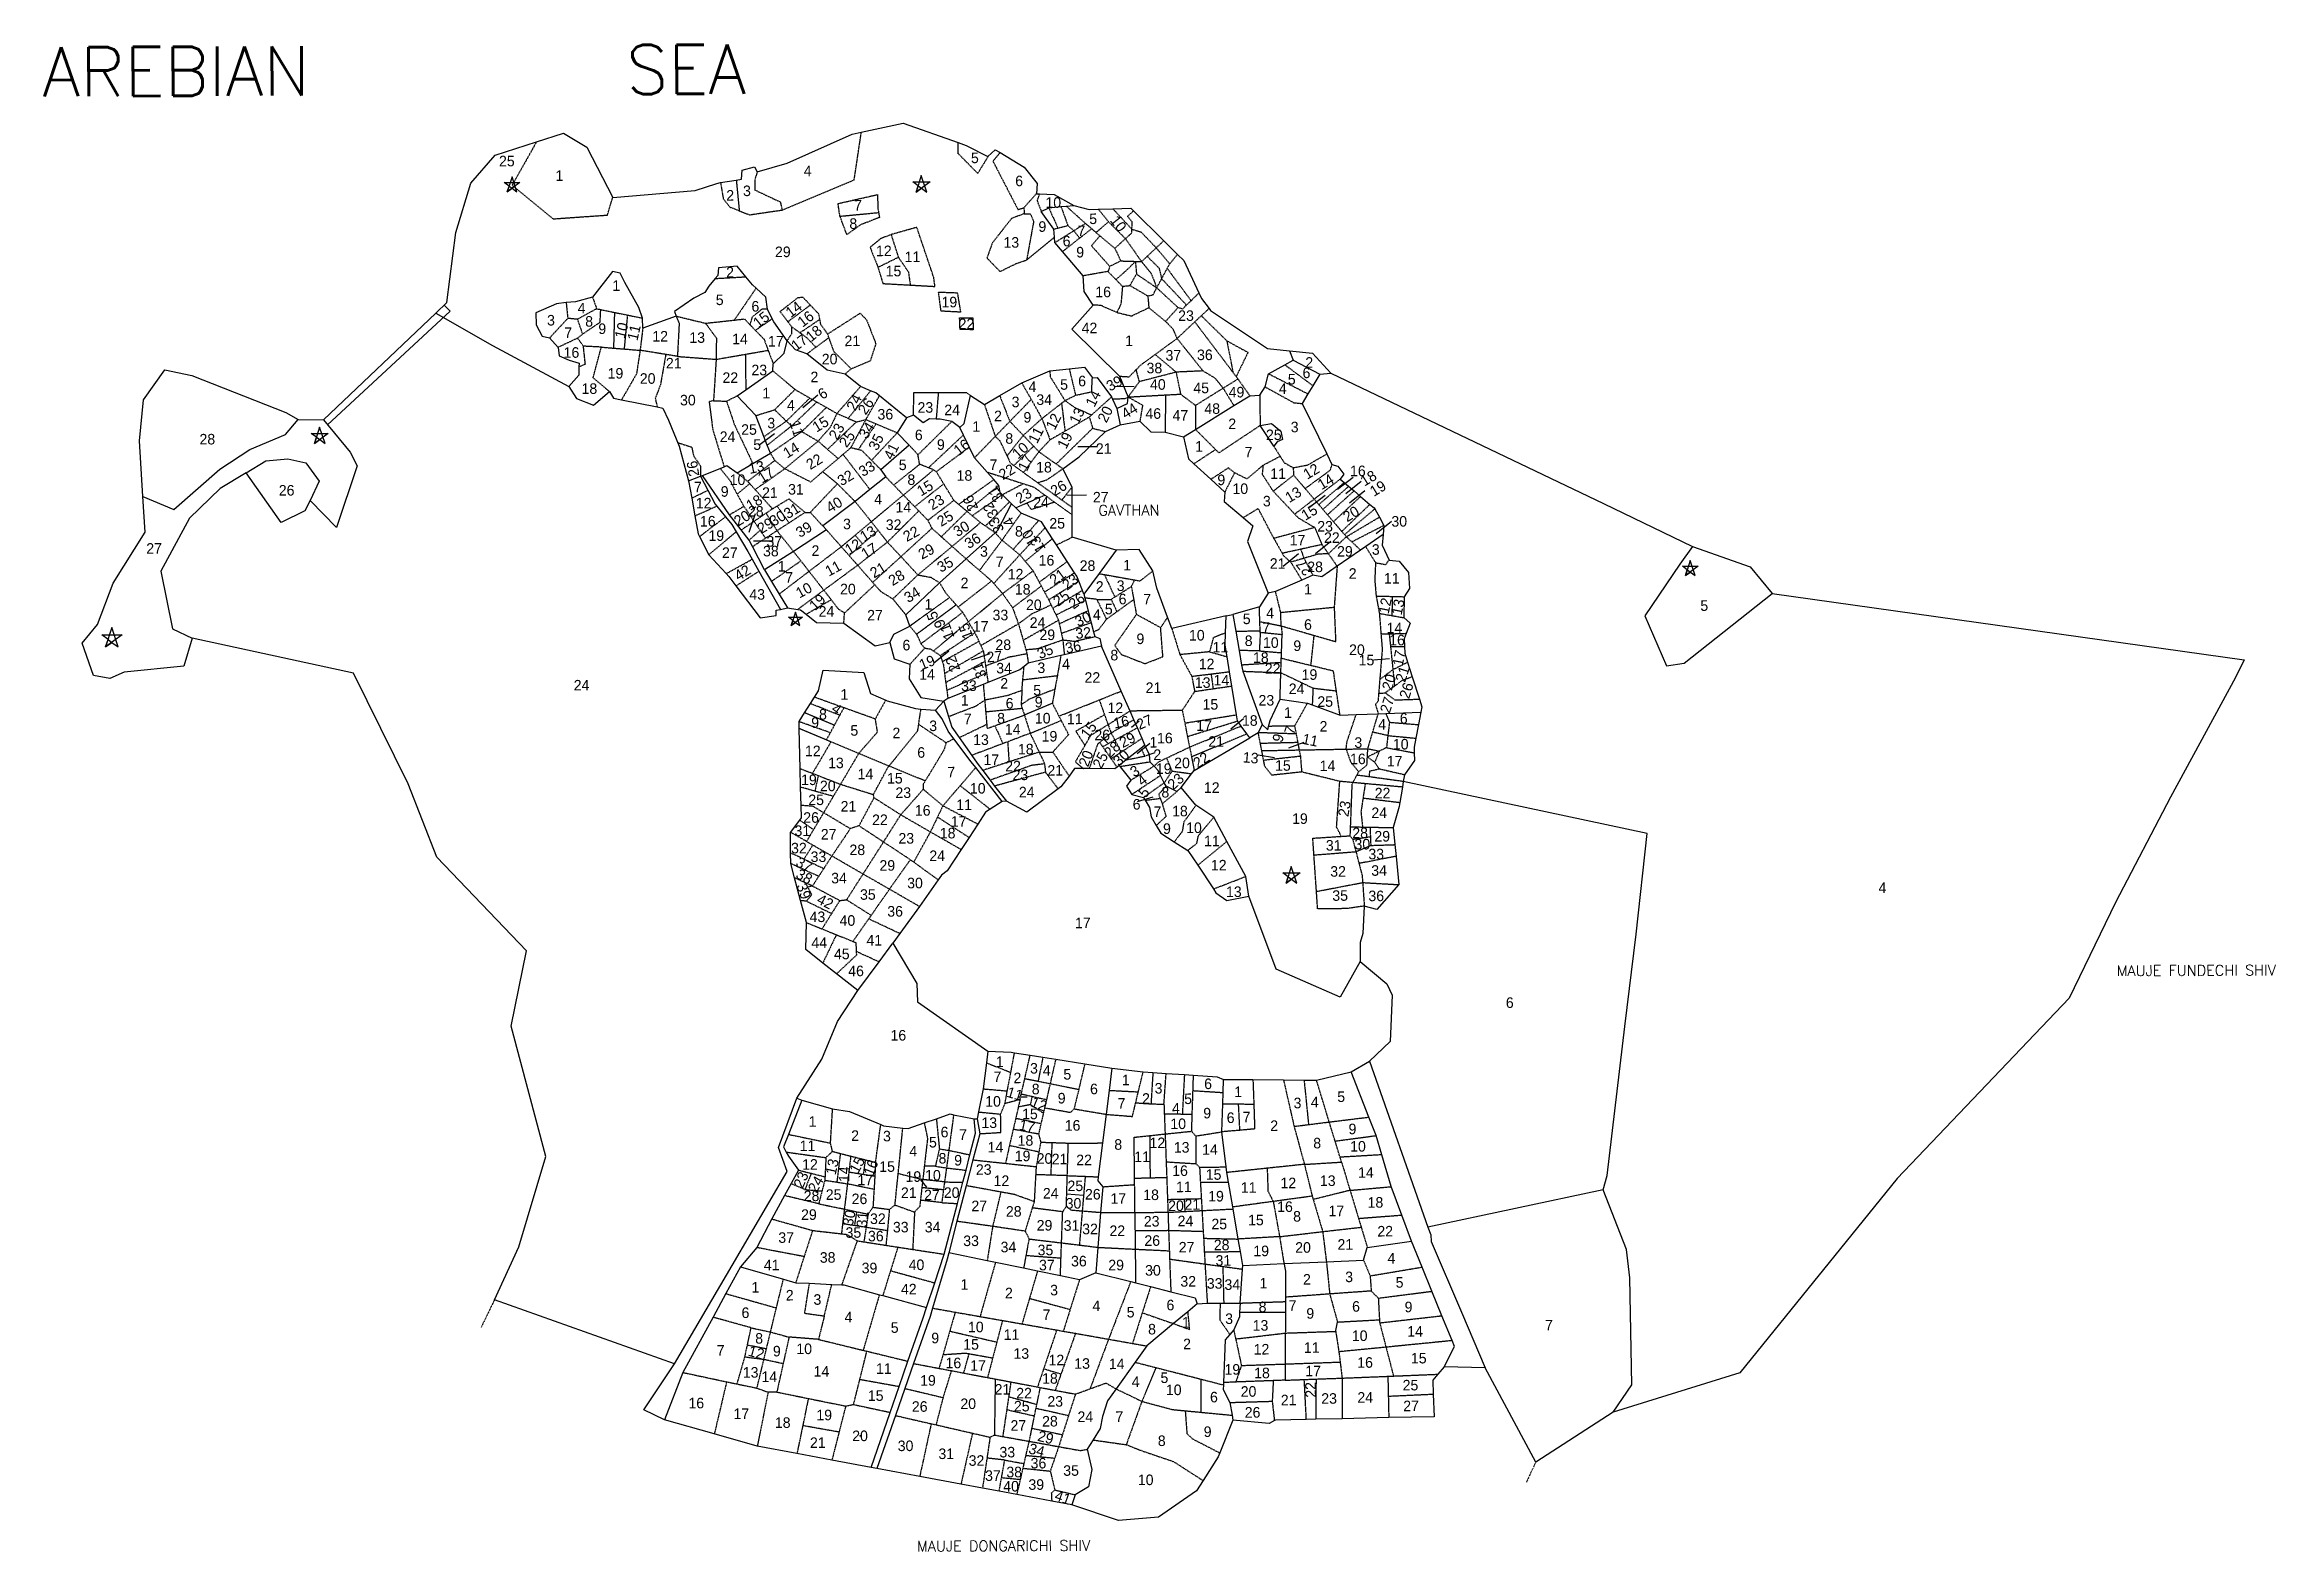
# Model space of a CAD drawing. Header units: metres. Extents: x 283194 to 285135, y 2090965 to 2092276.
import ezdxf
from ezdxf.enums import TextEntityAlignment as Align

# ---------------------------------------------------------------- set-up
doc = ezdxf.new("R2010")
doc.units = ezdxf.units.M
doc.linetypes.add('DASHED', pattern=[0.75, 0.5, -0.25])
doc.linetypes.add('DIVIDE', pattern=[1.25, 0.5, -0.25, 0, -0.25, 0, -0.25])
for name, color, linetype in [('LINE_CARTTRACK', 2, 'Continuous'), ('OFF', 1, 'Continuous'), ('OTHERS', 1, 'Continuous'), ('POLY_PARCEL', 6, 'Continuous'), ('POLY_ROAD', 30, 'Continuous'), ('POLY_SUBPARCEL', 6, 'DASHED'), ('TEXT_MAPIN', 7, 'Continuous'), ('TEXT_MAPOUT', 7, 'Continuous'), ('TEXT_PARCEL', 7, 'Continuous'), ('V_BOUND_LINE', 7, 'Continuous'), ('V_DIVIDE_LINE', 7, 'DIVIDE')]:
    doc.layers.add(name, color=color, linetype=linetype)
doc.styles.get("Standard").update_dxf_attribs({"font": 'simplex.shx'})
doc.styles.add('TEXT_MAP', font='')
doc.styles.get('TEXT_MAP').set_extended_font_data('Kruti Dev 050')
doc.dimstyles.get("Standard").update_dxf_attribs({"dimtxt": 0.18, "dimasz": 0.18, "dimexe": 0.18, "dimexo": 0.0625, "dimgap": 0.09, "dimtad": 0, "dimtih": 1, "dimtoh": 1, "dimdec": 4, "dimzin": 0, "dimdsep": 46, "dimtxsty": 'Standard', "dimcen": 0.09, "dimadec": 0, "dimazin": 0, "dimtfac": 1, "dimtdec": 4, "dimtofl": 0, "dimtmove": 0, "dimatfit": 3, "dimfxl": 1, "dimtolj": 1, "dimtzin": 0, "dimarcsym": 0})

msp = doc.modelspace()

# ---------------------------------------------------------------- texts
at = {"layer": 'TEXT_MAPIN', "style": 'TEXT_MAP'}
for s, rotation, p in [('25', 0.2256, (283596.3, 2092175.1)), ('4', 0.2256, (283858, 2092166.5)), ('5', 0.2256, (284003.5, 2092177.8)), ('1', 0.2256, (283642, 2092162.4)), ('2', 0.2256, (283790.6, 2092145.3)), ('3', 0.2256, (283805.2, 2092149.2)), ('6', 0.2256, (284042, 2092157.8)), ('7', 0.2256, (283901.8, 2092136.6)), ('10', 0.2256, (284071.7, 2092139)), ('8', 0.2256, (283897.7, 2092120.7)), ('9', 0.2256, (284062.2, 2092118.1)), ('7', 0.2256, (284096.2, 2092114.4)), ('5', 0.2256, (284106.4, 2092124.8)), ('10', 307.8639, (284128.4, 2092120.7)), ('12', 0.2256, (283924.3, 2092097)), ('11', 0.2256, (283949.2, 2092091.8)), ('13', 0.2256, (284035.2, 2092104.3)), ('6', 0.2256, (284083.3, 2092105.5)), ('9', 0.2256, (284095.1, 2092095.8)), ('2', 0.2256, (283790.5, 2092078.4)), ('15', 0.2256, (283932.7, 2092079.3)), ('1', 0.2256, (283691.5, 2092066.7)), ('5', 0.2256, (283781.5, 2092054.3)), ('6', 0.2256, (283812.5, 2092048.7)), ('14', 37.2196, (283845.9, 2092046.1)), ('19', 0.2256, (283981.3, 2092052.4)), ('16', 0.2256, (284115.1, 2092061.2)), ('3', 0.2256, (283634.7, 2092036.6)), ('4', 0.2256, (283661.3, 2092047.1)), ('8', 0.2256, (283667.9, 2092035.6)), ('9', 0.2256, (283679.3, 2092029.2)), ('10', 75.6047, (283696, 2092027.7)), ('15', 38.2651, (283817.6, 2092037.1)), ('16', 37.2196, (283856.2, 2092037.8)), ('22', 0.2256, (283996.2, 2092033.5)), ('42', 0.2256, (284103.2, 2092029.9)), ('23', 0.2256, (284187.2, 2092040.6)), ('7', 0.2256, (283649.7, 2092025.7)), ('11', 77.1059, (283706.9, 2092025.9)), ('12', 0.2256, (283729.7, 2092022.7)), ('13', 0.2256, (283761.9, 2092021.5)), ('14', 0.2256, (283799.1, 2092020.3)), ('17', 0.2256, (283830.3, 2092018.3)), ('17', 37.2196, (283850.7, 2092017.2)), ('18', 39.3964, (283863.4, 2092025.2)), ('21', 0.2256, (283896.9, 2092018.7)), ('16', 0.2256, (283652.5, 2092008.5)), ('19', 0.2256, (283690.8, 2091990.4)), ('21', 0.2256, (283741.5, 2091999.3)), ('23', 0.2256, (283815.9, 2091993.3)), ('20', 0.2256, (283877.1, 2092002.8)), ('38', 0.2256, (284159.7, 2091995)), ('37', 0.2256, (284176.2, 2092006.1)), ('36', 0.2256, (284203.6, 2092006.5)), ('6', 0.2256, (284292, 2091990.8)), ('18', 0.2256, (283668.1, 2091977.1)), ('20', 0.2256, (283718.8, 2091985.9)), ('22', 0.2256, (283790.7, 2091986.7)), ('1', 0.2256, (283822, 2091973.2)), ('2', 0.2256, (283863.9, 2091987.3)), ('6', 31.3298, (283871.1, 2091972.9)), ('4', 0.2256, (284053.6, 2091978.7)), ('5', 0.2256, (284081.1, 2091980.6)), ('6', 0.2256, (284096.8, 2091983.7)), ('14', 63.3481, (284106.4, 2091968.5)), ('39', 28.333, (284124.8, 2091981.7)), ('40', 0.2256, (284162.7, 2091980.7)), ('45', 0.2256, (284200.4, 2091977.6)), ('49', 0.2256, (284231.1, 2091974)), ('4', 0.2256, (284271.4, 2091977.1)), ('5', 0.2256, (284279.2, 2091985.2)), ('4', 0.2256, (283843.4, 2091962.6)), ('24', 63.3481, (283898.3, 2091965.2)), ('26', 55.4587, (283908.6, 2091961.8)), ('36', 0.2256, (283925.6, 2091954.8)), ('23', 0.2256, (283960.4, 2091960.7)), ('24', 0.2256, (283983.7, 2091958.6)), ('2', 0.2256, (284023.6, 2091953.4)), ('3', 0.2256, (284038.9, 2091965.5)), ('9', 0.2256, (284049.2, 2091952.1)), ('13', 63.3481, (284092.3, 2091953.5)), ('20', 63.3481, (284116.9, 2091954.8)), ('44', 31.3298, (284138, 2091957.8)), ('46', 0.2256, (284158.7, 2091955.4)), ('47', 0.2256, (284182.3, 2091953.8)), ('48', 0.2256, (284210, 2091959.7)), ('24', 0.2256, (283788.3, 2091935.3)), ('25', 0.2256, (283807, 2091941.5)), ('3', 0.2256, (283826.3, 2091947.1)), ('11', 287.4807, (283848.6, 2091942.5)), ('15', 31.3298, (283869.2, 2091946.1)), ('23', 58.8443, (283883.2, 2091939.9)), ('25', 53.8521, (283892.2, 2091933.3)), ('34', 57.0615, (283909.3, 2091940.8)), ('35', 63.3481, (283917.5, 2091930.6)), ('6', 0.2256, (283954.7, 2091936.8)), ('1', 0.2256, (284004.7, 2091944.1)), ('8', 0.2256, (284033.4, 2091933.7)), ('11', 63.3481, (284056.6, 2091936.7)), ('12', 63.3481, (284071.8, 2091948.5)), ('19', 63.3481, (284081.8, 2091932)), ('2', 0.2256, (284227.4, 2091946.5)), ('3', 0.2256, (284281.7, 2091943.7)), ('5', 0.2256, (283814.1, 2091928.3)), ('14', 31.3298, (283843.6, 2091923.6)), ('22', 31.3298, (283863.7, 2091913.7)), ('41', 63.3481, (283930.7, 2091922.6)), ('9', 0.2256, (283973.9, 2091928.4)), ('16', 38.0845, (283992, 2091926.1)), ('10', 42.1535, (284043, 2091923.3)), ('17', 63.3481, (284047.6, 2091912.5)), ('21', 0.2256, (284115.6, 2091925)), ('1', 0.2256, (284198.5, 2091926.8)), ('7', 0.2256, (284241.6, 2091921.8)), ('26', 99.4768, (283758.2, 2091907.4)), ('10', 0.2256, (283797, 2091897.8)), ('13', 11.5724, (283813.4, 2091908.7)), ('17', 31.9833, (283821.7, 2091901.9)), ('32', 31.3298, (283890.9, 2091899.5)), ('33', 31.3298, (283909.5, 2091907.5)), ('5', 0.2256, (283940.7, 2091910.7)), ('8', 0.2256, (283948.2, 2091897.9)), ('15', 31.3298, (283960.1, 2091890.5)), ('18', 0.2256, (283994.4, 2091901.5)), ('7', 0.2256, (284019.6, 2091910.9)), ('22', 30.9947, (284031.3, 2091904.8)), ('18', 0.2256, (284063.6, 2091908.7)), ('26', 30.9947, (284076.3, 2091890.6)), ('9', 0.2256, (284217.9, 2091897.7)), ('11', 0.2256, (284267.3, 2091903.1)), ('12', 30.9947, (284296.1, 2091905.2)), ('14', 30.9947, (284308.7, 2091896.1)), ('16', 0.2256, (284336.7, 2091905.5)), ('18', 31.3298, (284345.9, 2091899.2)), ('7', 0.2256, (283762.5, 2091891.4)), ('12', 0.2256, (283767.5, 2091877.5)), ('9', 0.2256, (283785.8, 2091887.6)), ('18', 31.3298, (283811.5, 2091878.1)), ('21', 0.2256, (283825.2, 2091886.7)), ('40', 31.3298, (283881.1, 2091876.1)), ('4', 0.2256, (283919.3, 2091880.9)), ('14', 0.2256, (283941.2, 2091873.9)), ('23', 31.3298, (283969.8, 2091878.4)), ('26', 115.6783, (283999.6, 2091877.3)), ('32', 119.8482, (284017.1, 2091871.2)), ('31', 119.8482, (284021.3, 2091885.2)), ('23', 30.9947, (284045.9, 2091884)), ('24', 0.2256, (284061.1, 2091878.3)), ('27', 0.2256, (284113, 2091882.7)), ('10', 0.2256, (284234.4, 2091890)), ('13', 30.9947, (284280.5, 2091884.9)), ('19', 31.3298, (284354.1, 2091890.3)), ('16', 0.2256, (283771.1, 2091861.7)), ('20', 31.3298, (283800.9, 2091864.4)), ('28', 0.2256, (283812.9, 2091870.3)), ('29', 31.3298, (283821.2, 2091857.9)), ('30', 31.3298, (283831.8, 2091864.3)), ('31', 31.3298, (283844.2, 2091870.8)), ('39', 31.3298, (283854.7, 2091854.5)), ('3', 0.2256, (283892.2, 2091859.3)), ('25', 31.3298, (283977.6, 2091864.1)), ('30', 31.3298, (283991.7, 2091855.2)), ('33', 119.8482, (284022, 2091858.1)), ('4', 119.8482, (284032.9, 2091861.1)), ('25', 0.2256, (284075.1, 2091859.9)), ('15', 31.3298, (284294.5, 2091869.4)), ('23', 0.2256, (284308.2, 2091857.3)), ('20', 31.3298, (284330.8, 2091868.1)), ('30', 0.2256, (284372.7, 2091861.6)), ('19', 0.2256, (283778.5, 2091849.2)), ('38', 0.2256, (283826, 2091835.7)), ('37', 0.2256, (283829, 2091844.2)), ('2', 0.2256, (283864.8, 2091836.2)), ('12', 31.3298, (283897.4, 2091839.7)), ('13', 31.3298, (283910.5, 2091851)), ('17', 31.3298, (283911.5, 2091836)), ('22', 28.6385, (283948, 2091850.9)), ('29', 28.6385, (283961.2, 2091835.4)), ('36', 31.3298, (284001.5, 2091844.8)), ('3', 0.2256, (284011.4, 2091835.4)), ('8', 0.2256, (284041.8, 2091853)), ('10', 119.8482, (284051.2, 2091847.4)), ('13', 119.8482, (284058, 2091841.5)), ('17', 0.2256, (284284.2, 2091845.2)), ('22', 0.2256, (284314.1, 2091847.5)), ('29', 0.2256, (284325.4, 2091835.5)), ('3', 0.2256, (284352.3, 2091837.1)), ('27', 0.2256, (283790.3, 2091834.4)), ('42', 31.3298, (283801.3, 2091817)), ('1', 0.2256, (283835.4, 2091822.5)), ('11', 28.6385, (283880.2, 2091820.7)), ('21', 31.3298, (283919.2, 2091819.3)), ('35', 28.6385, (283977.6, 2091824.1)), ('7', 0.2256, (284025.1, 2091826.4)), ('12', 0.2256, (284038.9, 2091815.7)), ('16', 0.2256, (284065.8, 2091827.7)), ('28', 0.2256, (284101.5, 2091823.1)), ('1', 0.2256, (284136, 2091823.5)), ('21', 0.2256, (284266.9, 2091825)), ('27', 128.1413, (284290, 2091821.2)), ('28', 0.2256, (284299.5, 2091822)), ('2', 0.2256, (284332.2, 2091816.3)), ('43', 0.2256, (283814.1, 2091798)), ('7', 0.2256, (283841.9, 2091812.8)), ('10', 28.6385, (283854.7, 2091801.7)), ('20', 0.2256, (283893, 2091802.7)), ('28', 31.3298, (283935.3, 2091812.6)), ('34', 31.3298, (283948.9, 2091797.8)), ('2', 0.2256, (283994.5, 2091808.1)), ('18', 0.2256, (284045.1, 2091802.5)), ('21', 36.2599, (284075.4, 2091813.4)), ('25', 36.2599, (284078.6, 2091794.8)), ('23', 36.2599, (284086.5, 2091808.9)), ('2', 0.2256, (284112.1, 2091805)), ('3', 0.2256, (284130.3, 2091805.6)), ('1', 0.2256, (284293.3, 2091802.6)), ('11', 0.2256, (284366.2, 2091812)), ('19', 42.9284, (283866.4, 2091791.3)), ('24', 0.2256, (283874.4, 2091783.3)), ('27', 0.2256, (283916.6, 2091780)), ('1', 0.2256, (283963.1, 2091789.4)), ('5', 110.704, (283966.6, 2091779.4)), ('20', 0.2256, (284054.8, 2091789)), ('26', 36.2599, (284092.1, 2091792.4)), ('30', 24.9564, (284097.5, 2091776.6)), ('4', 0.2256, (284109.6, 2091780.4)), ('5', 0.2256, (284120, 2091785.2)), ('6', 0.2256, (284132, 2091794)), ('7', 0.2256, (284153.4, 2091793.9)), ('5', 0.2256, (284240, 2091776.7)), ('4', 0.2256, (284260.4, 2091781.8)), ('12', 78.5045, (284360.3, 2091788.2)), ('13', 78.5045, (284371.6, 2091787.1)), ('9', 110.704, (283972.8, 2091772.5)), ('11', 110.704, (283979.2, 2091765.7)), ('15', 110.704, (283995.6, 2091766)), ('17', 0.2256, (284008.6, 2091770.2)), ('24', 0.2256, (284058, 2091773.6)), ('29', 0.2256, (284066.5, 2091762.9)), ('32', 6.0442, (284097.8, 2091764.5)), ('9', 0.2256, (284147.5, 2091759.4)), ('10', 0.2256, (284196.6, 2091762.5)), ('8', 0.2256, (284241.7, 2091757.7)), ('7', 0.2256, (284256.9, 2091769)), ('6', 0.2256, (284293.3, 2091771.8)), ('14', 0.2256, (284368.5, 2091768.8)), ('16', 0.2256, (284370.8, 2091758.3)), ('6', 0.2256, (283943.9, 2091753.9)), ('19', 21.9065, (283961.9, 2091738.8)), ('22', 110.704, (283984.2, 2091737.4)), ('27', 5.3454, (284020.5, 2091744)), ('28', 0.2256, (284028.2, 2091754.2)), ('35', 22.6953, (284064.6, 2091748.4)), ('36', 11.0866, (284089, 2091752.4)), ('8', 0.2256, (284124.8, 2091745.2)), ('12', 0.2256, (284205.1, 2091737.6)), ('11', 0.2256, (284217.1, 2091752.1)), ('18', 0.2256, (284252.3, 2091743)), ('10', 0.2256, (284261, 2091756.1)), ('9', 0.2256, (284284, 2091753.4)), ('15', 0.2256, (284344.2, 2091740.8)), ('17', 78.5045, (284372.5, 2091742.7)), ('14', 0.2256, (283961.9, 2091728.4)), ('33', 0.2256, (283998.3, 2091718.6)), ('31', 110.704, (284007.3, 2091731.7)), ('34', 0.2256, (284028.9, 2091733.9)), ('2', 0.2256, (284029, 2091720.7)), ('3', 0.2256, (284061.3, 2091734.2)), ('4', 0.2256, (284082.8, 2091737.5)), ('13', 0.2256, (284201.7, 2091721.3)), ('14', 0.2256, (284218, 2091723.4)), ('22', 0.2256, (284262.6, 2091733.6)), ('19', 0.2256, (284294.6, 2091728.3)), ('20', 72.3911, (284363.8, 2091721.7)), ('21', 72.3911, (284375.4, 2091728.8)), ('1', 0.2256, (283889.9, 2091711)), ('1', 0.2256, (283994.7, 2091705.9)), ('6', 0.2256, (284033.7, 2091703.3)), ('5', 0.2256, (284057.7, 2091714.6)), ('9', 0.2256, (284059, 2091704.3)), ('12', 0.2256, (284125.7, 2091699.4)), ('15', 0.2256, (284208.4, 2091702.3)), ('23', 0.2256, (284257.1, 2091705.9)), ('24', 0.2256, (284283.4, 2091716)), ('25', 0.2256, (284308.3, 2091704.8)), ('27', 72.3911, (284362, 2091701.9)), ('26', 72.3911, (284378.9, 2091714.4)), ('9', 0.2256, (283864.5, 2091686.4)), ('8', 0.2256, (283871.3, 2091693.7)), ('4', 323.7215, (283883.2, 2091698.4)), ('5', 0.2256, (283898.6, 2091679.6)), ('3', 0.2256, (283967.2, 2091683.7)), ('7', 0.2256, (283997.3, 2091689.7)), ('8', 0.2256, (284026.3, 2091690.3)), ('14', 0.2256, (284036.4, 2091680.7)), ('10', 0.2256, (284062.5, 2091690.3)), ('11', 0.2256, (284090.4, 2091689.7)), ('15', 52.9803, (284102.5, 2091680)), ('16', 10.4413, (284130.8, 2091687)), ('27', 23.6837, (284151, 2091687)), ('17', 0.2256, (284202.9, 2091683.9)), ('18', 0.2256, (284242.7, 2091688.3)), ('7', 72.3911, (284277.8, 2091680)), ('1', 0.2256, (284275.9, 2091695.2)), ('2', 0.2256, (284306.8, 2091683.3)), ('4', 0.2256, (284357.8, 2091684.9)), ('6', 0.2256, (284376.6, 2091690.2)), ('12', 0.2256, (283862.5, 2091661.9)), ('2', 0.2256, (283935.2, 2091677.5)), ('6', 0.2256, (283956.8, 2091660.5)), ('13', 0.2256, (284008.8, 2091671.6)), ('18', 0.2256, (284047.8, 2091663.4)), ('19', 0.2256, (284068.4, 2091674.6)), ('26', 0.2256, (284114.3, 2091675.7)), ('28', 43.5596, (284122.9, 2091663.2)), ('29', 26.9179, (284136.2, 2091671.4)), ('1', 0.2256, (284158.9, 2091669.4)), ('16', 0.2256, (284168.8, 2091673)), ('21', 0.2256, (284213.4, 2091670.1)), ('9', 72.3911, (284267.3, 2091673.1)), ('11', 348.5319, (284295.3, 2091671.3)), ('3', 0.2256, (284337.1, 2091669.1)), ('10', 0.2256, (284374, 2091667.7)), ('13', 0.2256, (283882.6, 2091651.4)), ('14', 0.2256, (283908.3, 2091641.8)), ('7', 0.2256, (283982.9, 2091643.4)), ('17', 0.2256, (284017.8, 2091654.2)), ('22', 0.2256, (284036.7, 2091648.7)), ('23', 0.2256, (284043.1, 2091641)), ('21', 0.2256, (284073.4, 2091645)), ('20', 68.8686, (284100.1, 2091655.3)), ('25', 61.8247, (284112.6, 2091653.8)), ('30', 43.5596, (284130.7, 2091656)), ('3', 29.9181, (284142.6, 2091644.3)), ('2', 0.2256, (284162.2, 2091658.6)), ('19', 0.2256, (284167.8, 2091646.4)), ('20', 0.2256, (284183.7, 2091651.4)), ('22', 33.5039, (284200.4, 2091654)), ('13', 355.0508, (284243.5, 2091655.9)), ('15', 0.2256, (284271.5, 2091649.1)), ('14', 0.2256, (284310.3, 2091648.9)), ('16', 0.2256, (284336.7, 2091654.9)), ('17', 0.2256, (284368.7, 2091652.9)), ('19', 0.2256, (283859.1, 2091636.7)), ('20', 0.2256, (283875.5, 2091631.4)), ('15', 0.2256, (283933.9, 2091638)), ('10', 0.2256, (284006, 2091629.3)), ('24', 0.2256, (284048.6, 2091626.1)), ('5', 50.179, (284150.5, 2091625.8)), ('4', 36.7899, (284149, 2091636.4)), ('8', 0.2256, (284169.2, 2091625.9)), ('23', 41.5257, (284178.2, 2091635.4)), ('12', 0.2256, (284209.6, 2091630)), ('22', 0.2256, (284358.2, 2091625.2)), ('26', 0.2256, (283861, 2091603.9)), ('25', 0.2256, (283865.4, 2091619.3)), ('21', 0.2256, (283893.5, 2091613.7)), ('22', 0.2256, (283920.9, 2091602)), ('16', 0.2256, (283958.1, 2091610.1)), ('11', 0.2256, (283994.1, 2091615)), ('6', 0.2256, (284144.2, 2091615.4)), ('7', 0.2256, (284162.3, 2091608.9)), ('23', 80.032, (284325, 2091611.6)), ('24', 0.2256, (284355.3, 2091608.1)), ('31', 0.2256, (283853.4, 2091592.4)), ('27', 0.2256, (283876.3, 2091589.4)), ('23', 0.2256, (283943.8, 2091585.8)), ('18', 0.2256, (283979.8, 2091590.3)), ('17', 0.2256, (283989.4, 2091600.4)), ('9', 0.2256, (284170.6, 2091594.2)), ('10', 0.2256, (284194.1, 2091595)), ('11', 0.2256, (284209.7, 2091583.5)), ('28', 0.2256, (284338.7, 2091590.5)), ('29', 0.2256, (284357.9, 2091587.6)), ('32', 0.2256, (283850.4, 2091577.3)), ('37', 331.2304, (283855, 2091562.9)), ('33', 0.2256, (283867.4, 2091569.8)), ('28', 0.2256, (283901.2, 2091575.8)), ('24', 0.2256, (283970.7, 2091570.7)), ('31', 0.2256, (284315.7, 2091579.7)), ('30', 0.2256, (284340.6, 2091580.7)), ('33', 0.2256, (284352.7, 2091572.1)), ('38', 331.1543, (283855.1, 2091552.6)), ('34', 0.2256, (283885.3, 2091551.2)), ('29', 0.2256, (283927.3, 2091562.2)), ('30', 0.2256, (283951.4, 2091546.9)), ('12', 0.2256, (284215.7, 2091562.5)), ('32', 0.2256, (284319.5, 2091557)), ('34', 0.2256, (284355.2, 2091557.8)), ('39', 290.0077, (283854.7, 2091539.8)), ('42', 333.1269, (283873.4, 2091530.8)), ('35', 0.2256, (283910.4, 2091536.9)), ('13', 0.2256, (284228.8, 2091539.3)), ('35', 0.2256, (284321.3, 2091536)), ('36', 0.2256, (284352.7, 2091535.7)), ('43', 0.2256, (283866.5, 2091517.5)), ('40', 0.2256, (283892.6, 2091514.3)), ('36', 0.2256, (283934.1, 2091522.3)), ('44', 0.2256, (283868.1, 2091495)), ('41', 0.2256, (283916, 2091497.1)), ('45', 0.2256, (283887.7, 2091485.1)), ('46', 0.2256, (283900.1, 2091470.4)), ('1', 0.2256, (284025.2, 2091391.4)), ('7', 0.2256, (284023.1, 2091378.3)), ('2', 0.2256, (284040.5, 2091377.4)), ('3', 0.2256, (284054.9, 2091385.7)), ('4', 0.2256, (284066, 2091383.8)), ('5', 0.2256, (284083.9, 2091380.4)), ('1', 0.2256, (284134.8, 2091375.5)), ('6', 0.2256, (284206.4, 2091372.2)), ('10', 0.2256, (284019.3, 2091356.9)), ('11', 343.054, (284038.3, 2091363.5)), ('12', 337.8667, (284059.3, 2091354.7)), ('8', 0.2256, (284056.4, 2091367.6)), ('9', 0.2256, (284079, 2091359.7)), ('6', 0.2256, (284107.1, 2091367.7)), ('7', 0.2256, (284131.1, 2091355.2)), ('2', 0.2256, (284152.4, 2091359.5)), ('3', 0.2256, (284163.3, 2091368.3)), ('4', 0.2256, (284178.4, 2091350.9)), ('5', 0.2256, (284189, 2091359.1)), ('1', 0.2256, (284232.6, 2091365.3)), ('3', 0.2256, (284284.2, 2091355.5)), ('4', 0.2256, (284299.2, 2091356.3)), ('5', 0.2256, (284322.2, 2091360.9)), ('1', 0.2256, (283862.3, 2091339.4)), ('6', 0.2256, (283977.1, 2091330.2)), ('13', 0.2256, (284016, 2091338.3)), ('17', 348.2271, (284049, 2091335.4)), ('15', 0.2256, (284051.4, 2091345.9)), ('16', 0.2256, (284088.5, 2091336)), ('10', 0.2256, (284180.4, 2091337.4)), ('9', 0.2256, (284205.6, 2091346.7)), ('6', 0.2256, (284226, 2091342.7)), ('7', 0.2256, (284239.9, 2091343.3)), ('2', 0.2256, (284263.9, 2091335.8)), ('9', 0.2256, (284332, 2091332.9)), ('11', 0.2256, (283857.9, 2091318.2)), ('2', 0.2256, (283899.3, 2091327.2)), ('3', 0.2256, (283927, 2091326.7)), ('4', 0.2256, (283949.9, 2091313.6)), ('5', 0.2256, (283967, 2091321.3)), ('7', 0.2256, (283993.2, 2091328)), ('14', 0.2256, (284021.4, 2091317.1)), ('18', 0.2256, (284047.5, 2091322.9)), ('8', 0.2256, (284128.2, 2091319.4)), ('12', 0.2256, (284162.3, 2091320.9)), ('13', 0.2256, (284183.4, 2091316.9)), ('14', 0.2256, (284208, 2091315)), ('8', 0.2256, (284301.3, 2091320.6)), ('10', 0.2256, (284336.8, 2091317.8)), ('12', 0.2256, (283860, 2091302.1)), ('13', 77.6849, (283879.3, 2091300.1)), ('14', 88.4685, (283889.8, 2091293.5)), ('15', 62.0353, (283901.1, 2091301.6)), ('16', 68.9394, (283913, 2091299.3)), ('19', 0.2256, (283950, 2091291.5)), ('10', 0.2256, (283967, 2091292.6)), ('8', 0.2256, (283975.3, 2091307.4)), ('9', 0.2256, (283988.9, 2091305.7)), ('23', 0.2256, (284011.2, 2091297.6)), ('19', 0.2256, (284045, 2091309.4)), ('20', 0.2256, (284064.1, 2091307.2)), ('21', 0.2256, (284077.2, 2091306.8)), ('22', 0.2256, (284098.5, 2091306)), ('11', 0.2256, (284149, 2091308.7)), ('16', 0.2256, (284182, 2091296.6)), ('15', 0.2256, (284211.2, 2091293.2)), ('14', 0.2256, (284343.7, 2091295)), ('23', 66.5991, (283852.2, 2091288.7)), ('28', 0.2256, (283861.4, 2091274.7)), ('24', 59.2929, (283865, 2091284.9)), ('25', 0.2256, (283880.6, 2091275.8)), ('26', 0.2256, (283903.1, 2091272.1)), ('17', 0.2256, (283908.1, 2091288.5)), ('21', 0.2256, (283946, 2091277.5)), ('27', 0.2256, (283966.1, 2091275.5)), ('20', 0.2256, (283983.3, 2091277.5)), ('24', 0.2256, (284069.5, 2091277)), ('25', 0.2256, (284090.9, 2091283.4)), ('26', 0.2256, (284106.1, 2091276.1)), ('17', 0.2256, (284128.3, 2091272.4)), ('18', 0.2256, (284156.8, 2091275.6)), ('19', 0.2256, (284213.3, 2091274.4)), ('11', 0.2256, (284241.7, 2091282)), ('12', 0.2256, (284276.2, 2091286)), ('13', 0.2256, (284310.5, 2091287.9)), ('29', 0.2256, (283859.1, 2091258.4)), ('30', 78.3748, (283894, 2091255.5)), ('31', 85.7256, (283905.5, 2091254.1)), ('32', 0.2256, (283919.1, 2091254.8)), ('27', 0.2256, (284007.3, 2091266)), ('28', 0.2256, (284037.3, 2091261.2)), ('30', 0.2256, (284089.3, 2091268.2)), ('23', 0.2256, (284157.3, 2091252.6)), ('20', 0.2256, (284178.5, 2091266.1)), ('24', 0.2256, (284186.7, 2091252.9)), ('21', 0.2256, (284192.7, 2091267.3)), ('15', 0.2256, (284248, 2091253.6)), ('16', 0.2256, (284273.3, 2091265.3)), ('17', 0.2256, (284318, 2091261.6)), ('18', 0.2256, (284352, 2091269)), ('37', 0.2256, (283839.3, 2091238.4)), ('35', 0.2256, (283897.8, 2091242.8)), ('36', 0.2256, (283917.3, 2091239.7)), ('33', 0.2256, (283939, 2091247.5)), ('34', 0.2256, (283966.7, 2091247.5)), ('33', 0.2256, (284000.2, 2091235.6)), ('29', 0.2256, (284064.1, 2091249.1)), ('31', 0.2256, (284087.6, 2091248.9)), ('32', 0.2256, (284103.7, 2091245.9)), ('22', 0.2256, (284127.4, 2091244.4)), ('26', 0.2256, (284157.8, 2091235.8)), ('25', 0.2256, (284216.1, 2091250.2)), ('22', 0.2256, (284360.5, 2091244)), ('41', 0.2256, (283826.7, 2091214.5)), ('38', 0.2256, (283875.4, 2091221.1)), ('40', 0.2256, (283952.7, 2091214.7)), ('34', 0.2256, (284032.7, 2091230.2)), ('35', 0.2256, (284064.9, 2091227.6)), ('37', 0.2256, (284066.1, 2091214.5)), ('36', 0.2256, (284094, 2091217.9)), ('29', 0.2256, (284126.4, 2091214.5)), ('27', 0.2256, (284187.7, 2091230.1)), ('28', 0.2256, (284218.2, 2091232)), ('31', 0.2256, (284219.7, 2091218.5)), ('19', 0.2256, (284252.6, 2091226.8)), ('20', 0.2256, (284289, 2091229.8)), ('21', 0.2256, (284325.8, 2091232.5)), ('4', 0.2256, (284365.9, 2091220.4)), ('1', 0.2256, (283812.5, 2091195.1)), ('39', 0.2256, (283911.8, 2091211.9)), ('1', 0.2256, (283994.4, 2091197.6)), ('30', 0.2256, (284158.4, 2091209.9)), ('32', 0.2256, (284189.1, 2091200.3)), ('33', 0.2256, (284212.1, 2091198.5)), ('34', 0.2256, (284227.5, 2091197.5)), ('1', 0.2256, (284254.6, 2091198.7)), ('2', 0.2256, (284292.4, 2091202.1)), ('3', 0.2256, (284329.1, 2091204.2)), ('5', 0.2256, (284373, 2091199.3)), ('2', 0.2256, (283842.4, 2091188.3)), ('3', 0.2256, (283866.5, 2091184.5)), ('42', 0.2256, (283946, 2091193.6)), ('2', 0.2256, (284033.1, 2091190.2)), ('3', 0.2256, (284072.4, 2091192.7)), ('4', 0.2256, (284109.2, 2091179)), ('6', 0.2256, (284173.6, 2091179.7)), ('8', 0.2256, (284253.8, 2091178.1)), ('7', 0.2256, (284279.9, 2091179.2)), ('6', 0.2256, (284335.1, 2091178.5)), ('9', 0.2256, (284380.8, 2091178)), ('6', 0.2256, (283803.9, 2091173)), ('4', 0.2256, (283893.5, 2091169.2)), ('5', 0.2256, (283933.7, 2091160)), ('10', 0.2256, (284004.3, 2091160.6)), ('7', 0.2256, (284065.9, 2091171.3)), ('5', 0.2256, (284139, 2091173.4)), ('8', 0.2256, (284157.6, 2091158.7)), ('1', 0.2256, (284187.1, 2091164.6)), ('3', 0.2256, (284224.7, 2091167.8)), ('13', 0.2256, (284252, 2091162)), ('14', 0.2256, (284386.5, 2091156.8)), ('7', 0.2256, (283782.3, 2091140.2)), ('12', 344.466, (283813.4, 2091138.4)), ('8', 0.2256, (283815.8, 2091150.7)), ('9', 0.2256, (283831.2, 2091139.6)), ('10', 0.2256, (283855, 2091141.6)), ('9', 0.2256, (283969, 2091151)), ('15', 0.2256, (284000.2, 2091145.4)), ('11', 0.2256, (284035.4, 2091154)), ('2', 0.2256, (284188.1, 2091145.9)), ('12', 0.2256, (284252.9, 2091141.3)), ('11', 0.2256, (284296.6, 2091142.7)), ('10', 0.2256, (284338.3, 2091153)), ('13', 0.2256, (283808.4, 2091121.1)), ('14', 0.2256, (283824.6, 2091117.3)), ('11', 0.2256, (283924.3, 2091124.4)), ('16', 0.2256, (283984.8, 2091129.3)), ('17', 0.2256, (284006.3, 2091127.1)), ('12', 0.2256, (284074.4, 2091131.9)), ('13', 0.2256, (284096.8, 2091128.8)), ('14', 0.2256, (284126.9, 2091128.5)), ('19', 0.2256, (284227.5, 2091123.7)), ('18', 0.2256, (284253.3, 2091120.6)), ('17', 0.2256, (284297.8, 2091122.3)), ('16', 0.2256, (284343, 2091129.7)), ('15', 0.2256, (284389.7, 2091133.4)), ('15', 0.2256, (283917.2, 2091100.8)), ('19', 0.2256, (283962.7, 2091114.1)), ('21', 0.2256, (284027.5, 2091106.4)), ('22', 0.2256, (284046.3, 2091103.1)), ('18', 0.2256, (284068.8, 2091115.8)), ('4', 0.2256, (284143.4, 2091113)), ('5', 0.2256, (284168.4, 2091116.4)), ('6', 0.2256, (284211.5, 2091099.6)), ('20', 0.2256, (284241.6, 2091104.5)), ('21', 0.2256, (284276.5, 2091097.1)), ('22', 91.643, (284295.5, 2091105.9)), ('23', 0.2256, (284311.7, 2091098.4)), ('24', 0.2256, (284343.1, 2091099.4)), ('25', 0.2256, (284382.5, 2091110)), ('16', 0.2256, (283761.1, 2091094.4)), ('17', 0.2256, (283800.3, 2091085.1)), ('19', 0.2256, (283872.4, 2091084)), ('26', 0.2256, (283955.5, 2091091.4)), ('20', 0.2256, (283997.7, 2091093.8)), ('25', 0.2256, (284044.3, 2091091.7)), ('28', 0.2256, (284068.8, 2091078.6)), ('23', 0.2256, (284073.4, 2091095.9)), ('24', 0.2256, (284099.6, 2091082.6)), ('7', 0.2256, (284129.2, 2091082.6)), ('26', 0.2256, (284245.1, 2091086.3)), ('27', 0.2256, (284383, 2091092)), ('18', 0.2256, (283836.3, 2091077.4)), ('21', 0.2256, (283866.8, 2091060)), ('20', 0.2256, (283903.6, 2091065.9)), ('27', 0.2256, (284041.3, 2091075)), ('29', 345.6348, (284065.1, 2091064.5)), ('8', 0.2256, (284166.1, 2091061.6)), ('9', 0.2256, (284206, 2091069.5)), ('30', 0.2256, (283943.2, 2091057.2)), ('31', 0.2256, (283978.6, 2091050.3)), ('32', 0.2256, (284004.9, 2091044.4)), ('33', 0.2256, (284031.7, 2091051.7)), ('34', 345.6345, (284057.3, 2091053.5)), ('36', 0.2256, (284058.8, 2091042.1)), ('37', 0.2256, (284019.2, 2091031.3)), ('40', 0.2256, (284035, 2091022)), ('38', 0.2256, (284037.7, 2091034.4)), ('39', 0.2256, (284056.9, 2091023.5)), ('35', 0.2256, (284087.2, 2091035.7)), ('10', 0.2256, (284152.1, 2091027.6)), ('41', 340.6528, (284080.1, 2091012.3))]:
    msp.add_text(s, height=9.18, rotation=rotation, dxfattribs=at).set_placement(p, align=Align.MIDDLE)
at = {"layer": 'TEXT_MAPIN'}
msp.add_text('GAVTHAN', height=9.18, rotation=0.2256, dxfattribs=at).set_placement((284111, 2091866.6))
at = {"layer": 'TEXT_MAPOUT'}
msp.add_text('AREBIAN        SEA', height=42.751, rotation=0.2256, dxfattribs=at).set_placement((283192.3, 2092231.3))
at = {"layer": 'TEXT_PARCEL', "style": 'TEXT_MAP'}
for s, p in [('29', (283836.4, 2092096.1)), ('1', (284137.6, 2092018.7)), ('2', (284294.4, 2091999.9)), ('30', (283753.8, 2091967.1)), ('34', (284063.8, 2091967.5)), ('28', (283335.7, 2091933.1)), ('25', (284263.6, 2091936.9)), ('26', (283404.7, 2091888.6)), ('31', (283847.8, 2091889.5)), ('3', (284257.5, 2091879.2)), ('32', (283932.8, 2091858.7)), ('27', (283289.4, 2091838.1)), ('33', (284025.7, 2091780.1)), ('5', (284638.1, 2091788.2)), ('20', (284335.9, 2091749.9)), ('24', (283661.3, 2091719.1)), ('22', (284105.7, 2091725.8)), ('21', (284158.9, 2091716.9)), ('23', (283941.2, 2091625.5)), ('18', (284181.9, 2091609.5)), ('19', (284286.3, 2091602.9)), ('4', (284793.1, 2091542.8)), ('17', (284097.4, 2091512.2)), ('6', (284468.9, 2091442.8)), ('16', (283936.9, 2091414.4)), ('15', (283927.1, 2091300.1)), ('12', (284026.6, 2091287.9)), ('11', (284185.3, 2091282.5)), ('8', (284283.8, 2091256.9)), ('9', (284295.3, 2091172.4)), ('7', (284503, 2091162.2)), ('13', (284043.9, 2091137.5)), ('14', (283870, 2091122)), ('10', (284176.5, 2091105.9))]:
    msp.add_text(s, height=9.18, rotation=0.2256, dxfattribs=at).set_placement(p, align=Align.MIDDLE)
at = {"layer": 'V_BOUND_LINE'}
for s, p in [('MAUJE FUNDECHI SHIV', (284996.9, 2091466)), ('MAUJE DONGARICHI SHIV', (283953.1, 2090965.3))]:
    msp.add_text(s, height=9.181, rotation=0.2256, dxfattribs=at).set_placement(p)

# ---------------------------------------------------------------- linework, layer by layer
for points in [[(283594, 2092156.4), (283607.7, 2092156.4), (283596.6, 2092148.3), (283598.2, 2092153.3)], [(283600.8, 2092161.4), (283596.6, 2092148.3), (283600.9, 2092151.4), (283605.1, 2092148.4)], [(283949.4, 2092156.9), (283964.5, 2092156.9), (283952.3, 2092148), (283954.1, 2092153.5)], [(283956.9, 2092162.4), (283952.3, 2092148), (283957, 2092151.4), (283961.7, 2092148)], [(283426, 2091938), (283440.9, 2091938.1), (283428.9, 2091929.3), (283430.6, 2091934.7)], [(283433.4, 2091943.5), (283428.9, 2091929.3), (283433.5, 2091932.7), (283438.1, 2091929.3)], [(284619.1, 2091822.5), (284632.8, 2091822.5), (284621.7, 2091814.4), (284623.3, 2091819.4)], [(284625.9, 2091827.5), (284621.7, 2091814.4), (284626, 2091817.5), (284630.2, 2091814.4)], [(283847.3, 2091782.6), (283843.6, 2091770.9), (283847.4, 2091773.7), (283851.2, 2091771)], [(283243.8, 2091762.8), (283261.6, 2091762.9), (283247.2, 2091752.3), (283249.3, 2091758.8)], [(283252.7, 2091769.3), (283247.2, 2091752.3), (283252.7, 2091756.3), (283258.2, 2091752.4)], [(283841.3, 2091778.1), (283853.5, 2091778.1), (283843.6, 2091770.9), (283845, 2091775.4)], [(284271.3, 2091555.7), (284286.4, 2091555.8), (284274.2, 2091546.8), (284276, 2091552.3)], [(284278.8, 2091561.2), (284274.2, 2091546.8), (284278.9, 2091550.2), (284283.6, 2091546.8)]]:
    msp.add_lwpolyline(points, close=True)
for points in [[(283598.2, 2092153.3), (283600.9, 2092151.4)], [(283954.1, 2092153.5), (283957, 2092151.4)], [(283430.6, 2091934.7), (283433.5, 2091932.7)], [(284623.3, 2091819.4), (284626, 2091817.5)], [(283845, 2091775.4), (283847.4, 2091773.7)], [(283249.3, 2091758.8), (283252.7, 2091756.3)], [(284276, 2091552.3), (284278.9, 2091550.2)]]:
    msp.add_lwpolyline(points)
at = {"layer": 'LINE_CARTTRACK'}
for p, q in [((283764.7, 2091900.9), (283771.2, 2091888.6)), ((283790.1, 2091867.3), (283766.5, 2091901.6)), ((283771.2, 2091888.6), (283777.6, 2091876.6)), ((283777.6, 2091876.6), (283779, 2091874.9)), ((283779, 2091874.9), (283786.6, 2091865.6)), ((283786.6, 2091865.6), (283792.1, 2091858.9)), ((283800.3, 2091854.1), (283790.1, 2091867.3)), ((283792.1, 2091858.9), (283795.8, 2091852.5)), ((283795.8, 2091852.5), (283805.9, 2091835.4)), ((283807.1, 2091845.3), (283800.3, 2091854.1)), ((283810, 2091839.6), (283807.1, 2091845.3)), ((283820.4, 2091819.3), (283810, 2091839.6)), ((283805.9, 2091835.4), (283809.8, 2091828.6)), ((283809.8, 2091828.6), (283815.6, 2091818.2)), ((283815.6, 2091818.2), (283834.3, 2091784.9)), ((283820.4, 2091819.3), (283826.5, 2091809.3)), ((283826.5, 2091809.3), (283833.2, 2091798.3)), ((283833.2, 2091798.3), (283840.5, 2091786.2))]:
    msp.add_line(p, q, dxfattribs=at)
at = {"layer": 'OFF'}
for p, q in [((284259, 2091990), (284273.2, 2091997.8)), ((284273.2, 2091997.8), (284280.5, 2092001.9)), ((284251.3, 2091971.5), (284256.1, 2091978.5)), ((284256.1, 2091978.5), (284259, 2091990)), ((283834.3, 2091784.9), (283840.5, 2091786.2)), ((283969.2, 2091697.2), (283976.6, 2091705.1)), ((284330.8, 2091382.5), (284346.8, 2091391.9)), ((283848.7, 2091359.6), (283852.9, 2091357.9)), ((284003, 2091341.6), (284005.4, 2091341.6)), ((284098, 2091274.9), (284083.4, 2091276.2))]:
    msp.add_line(p, q, dxfattribs=at)
at = {"layer": 'OTHERS'}
for p, q in [((283440.3, 2091945.7), (283546.9, 2092044.6)), ((283546.9, 2092044.6), (283541.7, 2092049.6))]:
    msp.add_line(p, q, dxfattribs=at)
at = {"layer": 'POLY_PARCEL'}
for p, q in [((284061.3, 2092131.2), (284067.8, 2092134.5)), ((284072.1, 2092115.9), (284061.3, 2092131.2)), ((284067.8, 2092134.5), (284078.4, 2092135.5)), ((284078.4, 2092135.5), (284082.9, 2092135.9)), ((284082.9, 2092135.9), (284089.7, 2092136.5)), ((284072.8, 2092108.9), (284072.1, 2092115.9)), ((284073.2, 2092104.2), (284072.8, 2092108.9)), ((284079.8, 2092096.4), (284073.2, 2092104.2)), ((284097.8, 2092075.2), (284079.8, 2092096.4)), ((283688.1, 2092078.9), (283670.9, 2092056.6)), ((283695, 2092077.5), (283688.1, 2092078.9)), ((283698.8, 2092069.3), (283695, 2092077.5)), ((283777.6, 2092072.9), (283771.9, 2092066.3)), ((283779.8, 2092075.4), (283777.6, 2092072.9)), ((283780.3, 2092082.3), (283779.8, 2092075.4)), ((283796.8, 2092083.7), (283780.3, 2092082.3)), ((283804.2, 2092074.4), (283796.8, 2092083.7)), ((283810, 2092067.3), (283804.2, 2092074.4)), ((284098.5, 2092061.5), (284097.8, 2092075.2)), ((283670.9, 2092056.6), (283655.9, 2092052.7)), ((283711.2, 2092047.8), (283698.8, 2092069.3)), ((283759.1, 2092055.9), (283742.1, 2092044.3)), ((283768.6, 2092060.6), (283759.1, 2092055.9)), ((283771.9, 2092066.3), (283768.6, 2092060.6)), ((283813.1, 2092064.4), (283810, 2092067.3)), ((283821.5, 2092056.7), (283813.1, 2092064.4)), ((283823, 2092046.3), (283821.5, 2092056.7)), ((284106.3, 2092049.8), (284098.5, 2092061.5)), ((283534.6, 2092042.8), (283583.8, 2092014.6)), ((283639.4, 2092051), (283621.4, 2092043)), ((283621.4, 2092043), (283621.7, 2092032.6)), ((283647.9, 2092051.9), (283639.4, 2092051)), ((283655.9, 2092052.7), (283647.9, 2092051.9)), ((283714.3, 2092038.5), (283711.2, 2092047.8)), ((283714.6, 2092029.7), (283714.3, 2092038.5)), ((283743.5, 2092040.2), (283714.6, 2092029.7)), ((283742.1, 2092044.3), (283743.5, 2092040.2)), ((283827.1, 2092037.8), (283823, 2092046.3)), ((283828.5, 2092035.1), (283827.1, 2092037.8)), ((283840.1, 2092018.7), (283828.5, 2092035.1)), ((284087.8, 2092028.8), (284106.3, 2092049.8)), ((283583.8, 2092014.6), (283650.2, 2091978.8)), ((283621.7, 2092032.6), (283626.9, 2092022.8)), ((283626.9, 2092022.8), (283633.5, 2092021.2)), ((283633.5, 2092021.2), (283640.9, 2092013)), ((283837.6, 2092007.9), (283840.1, 2092018.7)), ((283847.5, 2092010.8), (283840.1, 2092018.7)), ((284129.7, 2091987.6), (284087.8, 2092028.8)), ((283640.9, 2092013), (283641.8, 2092005.6)), ((283641.8, 2092005.6), (283650.6, 2092001.8)), ((283650.6, 2092001.8), (283659.1, 2091999.1)), ((283659, 2091996), (283658.9, 2091988.7)), ((283659.1, 2091999.1), (283659, 2091996)), ((283827.8, 2091992.5), (283828.1, 2091998.6)), ((283828.1, 2091998.6), (283837.6, 2092007.9)), ((283857.3, 2092007.3), (283847.5, 2092010.8)), ((283874.9, 2091993), (283857.3, 2092007.3)), ((284085.6, 2091994.3), (284098.8, 2091995.8)), ((284098.8, 2091995.8), (284105.7, 2091986.4)), ((284277.1, 2092010), (284280.5, 2092001.9)), ((284280.5, 2092001.9), (284303.7, 2091989.6)), ((283658.9, 2091988.7), (283650.2, 2091978.8)), ((283650.2, 2091978.8), (283657, 2091968.6)), ((283796.7, 2091970.8), (283804.2, 2091976)), ((283804.2, 2091976), (283827.8, 2091992.5)), ((283890.6, 2091989.8), (283874.9, 2091993)), ((283904.1, 2091979), (283890.6, 2091989.8)), ((283912.8, 2091975.2), (283904.1, 2091979)), ((283917.4, 2091973.3), (283912.8, 2091975.2)), ((284025.1, 2091971), (284044.3, 2091982.2)), ((284044.3, 2091982.2), (284068.8, 2091992.5)), ((284068.8, 2091992.5), (284085.6, 2091994.3)), ((284105.7, 2091986.4), (284109.9, 2091986.7)), ((284109.9, 2091986.7), (284122.4, 2091969.8)), ((284136.8, 2091969.8), (284129.7, 2091987.6)), ((284297.6, 2091979.6), (284293.3, 2091972.5)), ((284303.7, 2091989.6), (284297.6, 2091979.6)), ((284303.7, 2091989.6), (284313.1, 2091990.5)), ((283657, 2091968.6), (283671.8, 2091962.6)), ((283671.8, 2091962.6), (283685.5, 2091974.5)), ((283685.5, 2091974.5), (283689, 2091968.7)), ((283689, 2091968.7), (283696.1, 2091967.3)), ((283696.1, 2091967.3), (283727.1, 2091961.1)), ((283727.1, 2091961.1), (283732.1, 2091960.1)), ((283732.1, 2091960.1), (283736.8, 2091949.5)), ((283812.9, 2091953.6), (283796.7, 2091970.8)), ((283920.4, 2091970.8), (283917.4, 2091973.3)), ((283943.9, 2091951.6), (283920.4, 2091970.8)), ((283994.2, 2091946.8), (283999.7, 2091971)), ((283999.7, 2091971), (284011.8, 2091963.2)), ((284011.8, 2091963.2), (284025.1, 2091971)), ((284122.4, 2091969.8), (284123.3, 2091967.8)), ((284123.3, 2091967.8), (284127, 2091959.8)), ((284127, 2091959.8), (284136.3, 2091964.2)), ((284127, 2091959.8), (284130, 2091945.7)), ((284136.3, 2091964.2), (284136.8, 2091969.8)), ((284195.4, 2091941.6), (284228.8, 2091962.3)), ((284228.8, 2091962.3), (284242.7, 2091970.9)), ((284242.7, 2091970.9), (284251.3, 2091971.5)), ((284293.3, 2091972.5), (284288.2, 2091964.1)), ((284288.2, 2091964.1), (284309.7, 2091920.2)), ((283372.7, 2091924.1), (283403.6, 2091937.1)), ((283403.6, 2091937.1), (283414.6, 2091950.2)), ((283436.9, 2091949.8), (283460.1, 2091921.7)), ((283736.8, 2091949.5), (283746.2, 2091927.1)), ((283820, 2091935.3), (283812.9, 2091953.6)), ((283943.9, 2091951.6), (283935.9, 2091938.6)), ((283935.9, 2091938.6), (283946.4, 2091927.9)), ((283950.1, 2091953.9), (283943.9, 2091951.6)), ((283958.6, 2091947.4), (283950.1, 2091953.9)), ((283964.1, 2091950.7), (283958.6, 2091947.4)), ((283969.8, 2091950.5), (283964.1, 2091950.7)), ((283973.2, 2091950.4), (283969.8, 2091950.5)), ((283983.4, 2091948.5), (283973.2, 2091950.4)), ((283990.3, 2091943.2), (283983.4, 2091948.5)), ((283990.3, 2091943.2), (283994.2, 2091946.8)), ((283993.5, 2091936.7), (283990.3, 2091943.2)), ((283998.6, 2091926.3), (283993.5, 2091936.7)), ((284094.2, 2091917.7), (284117.1, 2091939.7)), ((284117.1, 2091939.7), (284130, 2091945.7)), ((284130, 2091945.7), (284147, 2091948.7)), ((284147, 2091948.7), (284156.7, 2091939.5)), ((284156.7, 2091939.5), (284169, 2091939.1)), ((284169, 2091939.1), (284184.9, 2091935.1)), ((284184.9, 2091935.1), (284195.4, 2091941.6)), ((284251.7, 2091945), (284261.5, 2091946.6)), ((284263.5, 2091927.1), (284251.7, 2091945)), ((284261.5, 2091946.6), (284269.7, 2091940.2)), ((284269.7, 2091940.2), (284271, 2091932.7)), ((283346.7, 2091907), (283372.7, 2091924.1)), ((283460.1, 2091921.7), (283466.2, 2091910)), ((283746.2, 2091927.1), (283754.4, 2091896.8)), ((283810.3, 2091911.9), (283825.6, 2091920.9)), ((283822.9, 2091927.9), (283820, 2091935.3)), ((283825.6, 2091920.9), (283822.9, 2091927.9)), ((283946.4, 2091927.9), (283921.8, 2091906.4)), ((284003.2, 2091916.9), (283998.6, 2091926.3)), ((284080.1, 2091907.3), (284094.2, 2091917.7)), ((284184.9, 2091935.1), (284189.4, 2091915.9)), ((284266.4, 2091930.7), (284263.5, 2091927.1)), ((284271, 2091932.7), (284266.4, 2091930.7)), ((284309.7, 2091920.2), (284314.2, 2091911.1)), ((283306.6, 2091871.8), (283346.7, 2091907)), ((283369.5, 2091903.8), (283347, 2091890.3)), ((283369.5, 2091903.8), (283386.5, 2091914.3)), ((283399.8, 2091860.7), (283369.5, 2091903.8)), ((283386.5, 2091914.3), (283405.6, 2091916.1)), ((283405.6, 2091916.1), (283421.3, 2091912.6)), ((283421.3, 2091912.6), (283432.9, 2091896.7)), ((283466.2, 2091910), (283448, 2091856.2)), ((283754.4, 2091896.8), (283764.7, 2091900.9)), ((283766.5, 2091901.6), (283781.9, 2091907.7)), ((283781.9, 2091907.7), (283785.3, 2091909.1)), ((283785.3, 2091909.1), (283787.8, 2091910.1)), ((283787.8, 2091910.1), (283796.6, 2091903.8)), ((283796.6, 2091903.8), (283810.3, 2091911.9)), ((283926.1, 2091900.2), (283912.2, 2091889.2)), ((283921.8, 2091906.4), (283926.1, 2091900.2)), ((284014.1, 2091904.5), (284003.2, 2091916.9)), ((284020, 2091897.9), (284014.1, 2091904.5)), ((284024.4, 2091892.9), (284020, 2091897.9)), ((284088, 2091891.4), (284080.1, 2091907.3)), ((284189.4, 2091915.9), (284194, 2091911.7)), ((284194, 2091911.7), (284208.9, 2091898.2)), ((284208.9, 2091898.2), (284221, 2091887.1)), ((284314.2, 2091911.1), (284319.4, 2091909.5)), ((284319.4, 2091909.5), (284324.6, 2091902.6)), ((284324.6, 2091902.6), (284321.4, 2091898.4)), ((284321.4, 2091898.4), (284324.9, 2091895.4)), ((283279.6, 2091883.2), (283306.6, 2091871.8)), ((283347, 2091890.3), (283320.3, 2091864.5)), ((283425.2, 2091879.7), (283420.6, 2091870.6)), ((283432.9, 2091896.7), (283425.2, 2091879.7)), ((283448, 2091856.2), (283425.2, 2091879.7)), ((283754.4, 2091896.8), (283757.1, 2091881.8)), ((283757.1, 2091881.8), (283759.9, 2091866.3)), ((283899.2, 2091878.9), (283871.1, 2091857.6)), ((283912.2, 2091889.2), (283899.2, 2091878.9)), ((284025.4, 2091886.7), (284024.4, 2091892.9)), ((284027.4, 2091884.8), (284025.4, 2091886.7)), ((284033.7, 2091878.6), (284027.4, 2091884.8)), ((284035.4, 2091876.9), (284033.7, 2091878.6)), ((284088, 2091873.8), (284088, 2091891.4)), ((284221, 2091887.1), (284220.3, 2091879)), ((284220.3, 2091879), (284236.9, 2091864.8)), ((284324.9, 2091895.4), (284328.7, 2091892.1)), ((284328.7, 2091892.1), (284333.4, 2091888.1)), ((284333.4, 2091888.1), (284339.1, 2091883.3)), ((284339.1, 2091883.3), (284347.2, 2091876.4)), ((283320.3, 2091864.5), (283295.2, 2091818.2)), ((283420.6, 2091870.6), (283399.8, 2091860.7)), ((283759.9, 2091866.3), (283762.7, 2091850.8)), ((284023.5, 2091853.9), (284035.4, 2091876.9)), ((284039, 2091873.4), (284035.4, 2091876.9)), ((284043.8, 2091868.7), (284039, 2091873.4)), ((284058.9, 2091862.2), (284043.8, 2091868.7)), ((284061.4, 2091861.1), (284058.9, 2091862.2)), ((284064.7, 2091856.1), (284061.4, 2091861.1)), ((284088.1, 2091867.3), (284088, 2091873.8)), ((284088.1, 2091847.7), (284088.1, 2091867.3)), ((284236.9, 2091864.8), (284245.2, 2091857.6)), ((284347.2, 2091876.4), (284350.9, 2091873.3)), ((284350.9, 2091873.3), (284351.4, 2091872.4)), ((284351.4, 2091872.4), (284355.4, 2091865.2)), ((284355.4, 2091865.2), (284359.4, 2091858)), ((283762.7, 2091850.8), (283763.9, 2091848.3)), ((283763.9, 2091848.3), (283772, 2091832.6)), ((283874.4, 2091854.1), (283845.6, 2091835.5)), ((283871.1, 2091857.6), (283874.4, 2091854.1)), ((283999.5, 2091832.3), (284021.1, 2091851.7)), ((284021.1, 2091851.7), (284023.5, 2091853.9)), ((284070.9, 2091846.5), (284064.7, 2091856.1)), ((284074.4, 2091841.1), (284070.9, 2091846.5)), ((284083.9, 2091826.7), (284074.4, 2091841.1)), ((284126.5, 2091836.4), (284088.1, 2091847.7)), ((284245.2, 2091857.6), (284240.8, 2091844.2)), ((284240.8, 2091844.2), (284258.8, 2091799.1)), ((284343.5, 2091839.6), (284339, 2091836.6)), ((284358.8, 2091850.2), (284343.5, 2091839.6)), ((284358.8, 2091850.2), (284357.9, 2091840.9)), ((284357.9, 2091840.9), (284363.8, 2091827.9)), ((284359.4, 2091858), (284358.8, 2091850.2)), ((284627.8, 2091839.6), (284616.8, 2091824.3)), ((283772, 2091832.6), (283787.1, 2091816.1)), ((283845.6, 2091835.5), (283820.4, 2091819.3)), ((283972.8, 2091808.1), (283995.8, 2091829)), ((283995.8, 2091829), (283999.5, 2091832.3)), ((284090.3, 2091816.9), (284083.9, 2091826.7)), ((284126.5, 2091836.4), (284111.5, 2091816.1)), ((284146.4, 2091837.2), (284126.5, 2091836.4)), ((284158.3, 2091818.4), (284146.4, 2091837.2)), ((284318.7, 2091822.5), (284305.5, 2091813.4)), ((284339, 2091836.6), (284318.7, 2091822.5)), ((284363.8, 2091827.9), (284372.6, 2091827)), ((284372.6, 2091827), (284380.8, 2091817.2)), ((284616.8, 2091824.3), (284586.3, 2091779.5)), ((283295.2, 2091818.2), (283305.3, 2091768.1)), ((283787.1, 2091816.1), (283789.5, 2091813.5)), ((283789.5, 2091813.5), (283795.6, 2091805.4)), ((283795.6, 2091805.4), (283816.8, 2091777.5)), ((283943.3, 2091780.3), (283972.8, 2091808.1)), ((284092.2, 2091813.9), (284090.3, 2091816.9)), ((284093.9, 2091809.5), (284092.2, 2091813.9)), ((284097, 2091801.5), (284093.9, 2091809.5)), ((284098.3, 2091798.1), (284097, 2091801.5)), ((284111.5, 2091816.1), (284098.3, 2091798.1)), ((284161.7, 2091803.6), (284158.3, 2091818.4)), ((284171.2, 2091778.2), (284161.7, 2091803.6)), ((284265.1, 2091800.6), (284258.8, 2091799.1)), ((284287.9, 2091810.5), (284265.1, 2091800.6)), ((284297.6, 2091814.7), (284287.9, 2091810.5)), ((284305.5, 2091813.4), (284297.6, 2091814.7)), ((284381.5, 2091803.2), (284377, 2091796)), ((284380.8, 2091817.2), (284381.5, 2091803.2)), ((283830.5, 2091779.6), (283830.6, 2091784.2)), ((283830.6, 2091784.2), (283834.3, 2091784.9)), ((283840.5, 2091786.2), (283849.4, 2091785)), ((283849.4, 2091785), (283851.9, 2091784.7)), ((283851.9, 2091784.7), (283856.8, 2091780.8)), ((284098.3, 2091798.1), (284099.1, 2091794.9)), ((284099.1, 2091794.9), (284099.6, 2091792.8)), ((284099.6, 2091792.8), (284102, 2091783.8)), ((284102, 2091783.8), (284104.7, 2091773.4)), ((284251, 2091787.3), (284227.9, 2091780.5)), ((284258.8, 2091799.1), (284251, 2091787.3)), ((284377, 2091796), (284376.7, 2091777.8)), ((284620.7, 2091738.2), (284697.1, 2091798.7)), ((283305.3, 2091768.1), (283322.5, 2091759.9)), ((283816.8, 2091777.5), (283830.5, 2091779.6)), ((283856.8, 2091780.8), (283865.7, 2091773.7)), ((283865.7, 2091773.7), (283889.5, 2091773.1)), ((283889.5, 2091773.1), (283916.6, 2091753.4)), ((283929.6, 2091756.3), (283932.9, 2091763.3)), ((283932.9, 2091763.3), (283946.9, 2091770.5)), ((283946.9, 2091770.5), (283943.3, 2091780.3)), ((284104.7, 2091773.4), (284106.7, 2091765.6)), ((284106.7, 2091765.6), (284107.9, 2091761.3)), ((284174.8, 2091768.4), (284171.2, 2091778.2)), ((284222.2, 2091779.3), (284174.8, 2091768.4)), ((284376.7, 2091777.8), (284382.3, 2091772.9)), ((284378.8, 2091763.9), (284377.1, 2091759.5)), ((284382.3, 2091772.9), (284378.8, 2091763.9)), ((284586.3, 2091779.5), (284605.1, 2091735.9)), ((283916.6, 2091753.4), (283929.6, 2091756.3)), ((283929.6, 2091756.3), (283933.3, 2091742)), ((284078.3, 2091744.8), (284061, 2091740.8)), ((284081.3, 2091745.5), (284078.3, 2091744.8)), ((284113.8, 2091753), (284081.3, 2091745.5)), ((284107.9, 2091761.3), (284112.1, 2091759.7)), ((284112.1, 2091759.7), (284113.8, 2091753)), ((284130.9, 2091713.9), (284113.8, 2091753)), ((284377.1, 2091759.5), (284377.3, 2091752.6)), ((284377.3, 2091752.6), (284377.5, 2091747)), ((284377.5, 2091747), (284380, 2091739.1)), ((283867.3, 2091714), (283871.5, 2091732.1)), ((283871.5, 2091732.1), (283906.8, 2091730)), ((283906.8, 2091730), (283912.6, 2091711.9)), ((283933.3, 2091742), (283947, 2091737.2)), ((283947, 2091737.2), (283946.4, 2091724.5)), ((283946.4, 2091724.5), (283956.6, 2091708.2)), ((284042.6, 2091732.3), (284014.9, 2091721.3)), ((284046.3, 2091735.2), (284042.6, 2091732.3)), ((284050, 2091738.2), (284046.3, 2091735.2)), ((284061, 2091740.8), (284050, 2091738.2)), ((284380, 2091739.1), (284384, 2091726.4)), ((284384, 2091726.4), (284390.2, 2091706.9)), ((284605.1, 2091735.9), (284620.7, 2091738.2)), ((283860.4, 2091703), (283863.9, 2091708.6)), ((283863.9, 2091708.6), (283867.3, 2091714)), ((283912.6, 2091711.9), (283925.9, 2091705.9)), ((283925.9, 2091705.9), (283927.3, 2091705.3)), ((283927.3, 2091705.3), (283951.9, 2091698.7)), ((283956.6, 2091708.2), (283976.6, 2091705.1)), ((283980, 2091707.5), (283976.6, 2091705.1)), ((284010.8, 2091719.7), (283980, 2091707.5)), ((284014.9, 2091721.3), (284010.8, 2091719.7)), ((284138.5, 2091696.5), (284130.9, 2091713.9)), ((284260.5, 2091688.4), (284269, 2091707)), ((284269, 2091707), (284292.8, 2091703.5)), ((284292.8, 2091703.5), (284297, 2091701.9)), ((284390.2, 2091706.9), (284392.4, 2091700.1)), ((283850.5, 2091687.3), (283855.4, 2091695)), ((283850.7, 2091681.2), (283850.5, 2091687.3)), ((283855.4, 2091695), (283860.4, 2091703)), ((283951.9, 2091698.7), (283956.6, 2091698.3)), ((283956.6, 2091698.3), (283969.2, 2091697.2)), ((284141.8, 2091689), (284138.5, 2091696.5)), ((284144.9, 2091681.9), (284141.8, 2091689)), ((284253.4, 2091684.7), (284258.3, 2091680.2)), ((284259.1, 2091683.2), (284260.5, 2091688.4)), ((284297, 2091701.9), (284321.2, 2091692.9)), ((284321.2, 2091692.9), (284335.2, 2091693.4)), ((284335.2, 2091693.4), (284354.4, 2091694.2)), ((284354.4, 2091694.2), (284360.9, 2091694.4)), ((284360.9, 2091694.4), (284391.5, 2091695.6)), ((284389.4, 2091684.7), (284387.2, 2091672.9)), ((284391.5, 2091695.6), (284389.4, 2091684.7)), ((284392.4, 2091700.1), (284391.5, 2091695.6)), ((283851.5, 2091646.5), (283850.7, 2091681.2)), ((284148.9, 2091672.7), (284144.9, 2091681.9)), ((284151.5, 2091666.8), (284148, 2091664)), ((284151.5, 2091666.8), (284148.9, 2091672.7)), ((284155.4, 2091658.4), (284151.5, 2091666.8)), ((284194.3, 2091644.9), (284242.7, 2091673.3)), ((284258.3, 2091680.2), (284259.1, 2091683.2)), ((284387.2, 2091672.9), (284385.7, 2091665.2)), ((284385.7, 2091665.2), (284385.8, 2091660.2)), ((283851.9, 2091630.3), (283851.5, 2091646.5)), ((284090.3, 2091646.4), (284085.5, 2091640)), ((284097.9, 2091646.4), (284090.3, 2091646.4)), ((284103, 2091646.4), (284097.9, 2091646.4)), ((284125.3, 2091646.3), (284103, 2091646.4)), ((284127.2, 2091647.7), (284125.3, 2091646.3)), ((284129.1, 2091649.2), (284127.2, 2091647.7)), ((284134.9, 2091653.8), (284129.1, 2091649.2)), ((284129.1, 2091649.2), (284130, 2091648.1)), ((284130, 2091648.1), (284139.1, 2091636.3)), ((284148, 2091664), (284134.9, 2091653.8)), ((284156.1, 2091652.2), (284155.4, 2091658.4)), ((284159.4, 2091648.6), (284156.1, 2091652.2)), ((284162.9, 2091644.8), (284159.4, 2091648.6)), ((284386, 2091653.5), (284377.3, 2091641)), ((284385.8, 2091660.2), (284386, 2091653.5)), ((283852.3, 2091614.4), (283851.9, 2091630.3)), ((284076, 2091628.8), (284048.8, 2091608.6)), ((284078.2, 2091630.5), (284076, 2091628.8)), ((284085.5, 2091640), (284078.2, 2091630.5)), ((284139.1, 2091636.3), (284135.5, 2091631.1)), ((284135.5, 2091631.1), (284140.1, 2091624)), ((284165.1, 2091640.5), (284162.9, 2091644.8)), ((284168.3, 2091634.1), (284165.1, 2091640.5)), ((284169.8, 2091631.2), (284168.3, 2091634.1)), ((284179.2, 2091626.4), (284169.8, 2091631.2)), ((284183.1, 2091630), (284179.2, 2091626.4)), ((284183.1, 2091630), (284192.1, 2091642)), ((284195.8, 2091614.5), (284183.1, 2091630)), ((284192.1, 2091642), (284194.3, 2091644.9)), ((284375.4, 2091630.4), (284373.3, 2091617)), ((284376.2, 2091635.2), (284375.4, 2091630.4)), ((284377.3, 2091641), (284376.2, 2091635.2)), ((284588.5, 2091589.9), (284376.2, 2091635.2)), ((283852.6, 2091603.5), (283852.3, 2091614.4)), ((284012.8, 2091608.5), (284006.1, 2091598.2)), ((284016.8, 2091611.1), (284012.8, 2091608.5)), ((284027.2, 2091617.9), (284016.8, 2091611.1)), ((284048.8, 2091608.6), (284030.9, 2091618)), ((284140.1, 2091624), (284150.2, 2091621.4)), ((284150.2, 2091621.4), (284151.7, 2091618.9)), ((284151.7, 2091618.9), (284155.5, 2091612.6)), ((284155.5, 2091612.6), (284156.8, 2091604.5)), ((284211.4, 2091604.3), (284195.8, 2091614.5)), ((284372.7, 2091613.5), (284367.5, 2091595.1)), ((284373.3, 2091617), (284372.7, 2091613.5)), ((283843.2, 2091591), (283851.1, 2091601.6)), ((283843.2, 2091573), (283843.2, 2091591)), ((283851.1, 2091601.6), (283852.6, 2091603.5)), ((284006.1, 2091598.2), (283998.4, 2091586.6)), ((284156.8, 2091604.5), (284161.3, 2091597)), ((284161.3, 2091597), (284165.3, 2091590.2)), ((284165.3, 2091590.2), (284177, 2091582.8)), ((284222.8, 2091583.1), (284211.4, 2091604.3)), ((284367.5, 2091595.1), (284368.9, 2091580.3)), ((284578.8, 2091502.4), (284588.5, 2091589.9)), ((283843.3, 2091563.8), (283843.2, 2091573)), ((283991.5, 2091576.1), (283979.3, 2091557.5)), ((283998.4, 2091586.6), (283991.5, 2091576.1)), ((284177, 2091582.8), (284188.9, 2091575.3)), ((284188.9, 2091575.3), (284197.4, 2091562.3)), ((284239.2, 2091552.6), (284222.8, 2091583.1)), ((284368.9, 2091580.3), (284369.9, 2091570.1)), ((284369.9, 2091570.1), (284372.3, 2091545.5)), ((283846.6, 2091551.4), (283843.3, 2091563.8)), ((283851.8, 2091531.6), (283846.6, 2091551.4)), ((283971.7, 2091549.6), (283955.4, 2091526.4)), ((283974.5, 2091553.6), (283971.7, 2091549.6)), ((283979.3, 2091557.5), (283974.5, 2091553.6)), ((284197.4, 2091562.3), (284211, 2091541.7)), ((284241.9, 2091535.4), (284239.2, 2091552.6)), ((283856.9, 2091512.5), (283851.8, 2091531.6)), ((284211, 2091541.7), (284213.2, 2091538.5)), ((284213.2, 2091538.5), (284222.6, 2091531.7)), ((284222.6, 2091531.7), (284241.9, 2091535.4)), ((284265.5, 2091471.9), (284241.9, 2091535.4)), ((284372.3, 2091545.5), (284353.3, 2091524)), ((283856.3, 2091489), (283856.9, 2091512.5)), ((283955.4, 2091526.4), (283938.2, 2091502.9)), ((284342.3, 2091526.9), (284341, 2091503.1)), ((284353.3, 2091524), (284342.3, 2091526.9)), ((283920.1, 2091478.3), (283932.1, 2091494.6)), ((283938.2, 2091502.9), (283932.1, 2091494.6)), ((283932.1, 2091494.6), (283953, 2091459.4)), ((284341, 2091503.1), (284338.7, 2091495)), ((284338.7, 2091495), (284338.8, 2091478.5)), ((284569, 2091422.1), (284578.8, 2091502.4)), ((283871.2, 2091477.3), (283856.3, 2091489)), ((283883.2, 2091467.9), (283871.2, 2091477.3)), ((283901.8, 2091453.3), (283920.1, 2091478.3)), ((284321.3, 2091447.5), (284265.5, 2091471.9)), ((284338.8, 2091478.5), (284321.3, 2091447.5)), ((284338.8, 2091478.5), (284361.9, 2091459.1)), ((283901.8, 2091453.3), (283883.2, 2091467.9)), ((283884.1, 2091426.4), (283901.8, 2091453.3)), ((283953, 2091459.4), (283953.7, 2091443.5)), ((284361.9, 2091459.1), (284366.5, 2091449.4)), ((283953.7, 2091443.5), (284014.9, 2091400.6)), ((284366.5, 2091449.4), (284364.7, 2091409.1)), ((283870.3, 2091393.6), (283884.1, 2091426.4)), ((284553.6, 2091292.5), (284569, 2091422.1)), ((283848.7, 2091359.6), (283870.3, 2091393.6)), ((284014.9, 2091400.6), (284013.7, 2091390.4)), ((284014.9, 2091400.6), (284035, 2091399.7)), ((284035, 2091399.7), (284038, 2091399.2)), ((284038, 2091399.2), (284051.6, 2091397)), ((284051.6, 2091397), (284062.7, 2091395.3)), ((284062.7, 2091395.3), (284073.8, 2091393.5)), ((284073.8, 2091393.5), (284099.1, 2091389.5)), ((284364.7, 2091409.1), (284346.8, 2091391.9)), ((284013.7, 2091390.4), (284010.8, 2091367.8)), ((284099.1, 2091389.5), (284122.6, 2091385.8)), ((284122.6, 2091385.8), (284120.2, 2091366.5)), ((284122.6, 2091385.8), (284149.9, 2091382.7)), ((284149.9, 2091382.7), (284158.4, 2091382.1)), ((284158.4, 2091382.1), (284169.9, 2091381.3)), ((284169.9, 2091381.3), (284185.8, 2091380.2)), ((284185.8, 2091380.2), (284193.4, 2091379.7)), ((284193.4, 2091379.7), (284214.3, 2091378.2)), ((284214.3, 2091378.2), (284219.8, 2091376)), ((284219.4, 2091364.6), (284219.8, 2091376)), ((284219.8, 2091376), (284245.4, 2091375.8)), ((284245.4, 2091375.8), (284272, 2091375.6)), ((284272, 2091375.6), (284289.9, 2091375.5)), ((284289.9, 2091375.5), (284300.7, 2091375.4)), ((284300.7, 2091375.4), (284330.8, 2091382.5)), ((283852.9, 2091357.9), (283879.7, 2091350.3)), ((284010.8, 2091367.8), (284006.7, 2091347.7)), ((284120.2, 2091366.5), (284117.6, 2091345.7)), ((284218.4, 2091330.4), (284219.1, 2091354.9)), ((284219.1, 2091354.9), (284219.4, 2091364.6)), ((283879.7, 2091350.3), (283894.5, 2091348.2)), ((283894.5, 2091348.2), (283921.6, 2091336.7)), ((283921.6, 2091336.7), (283924, 2091335.7)), ((283924, 2091335.7), (283940.8, 2091333.7)), ((283945.4, 2091333.2), (283959.5, 2091338.1)), ((283959.5, 2091338.1), (283970, 2091341.8)), ((283970, 2091341.8), (283982, 2091346)), ((283982, 2091346), (283985, 2091345.3)), ((283985, 2091345.3), (284003, 2091341.6)), ((284006.7, 2091347.7), (284005.4, 2091341.6)), ((284117.6, 2091345.7), (284114.5, 2091320.7)), ((283940.8, 2091333.7), (283945.4, 2091333.2)), ((284114.5, 2091320.7), (284110.8, 2091291.2)), ((284222.1, 2091299.9), (284218.4, 2091330.4)), ((284222.7, 2091295), (284222.1, 2091299.9)), ((284110.8, 2091291.2), (284110.4, 2091287.8)), ((284110.4, 2091287.8), (284114.7, 2091282.6)), ((284114.7, 2091282.6), (284112.9, 2091260.3)), ((284224.2, 2091286.6), (284222.7, 2091295)), ((284227.9, 2091265), (284224.2, 2091286.6)), ((284550.1, 2091280), (284397.7, 2091247.4)), ((284550.1, 2091280), (284553.6, 2091292.5)), ((284570.4, 2091227.9), (284550.1, 2091280)), ((284112.9, 2091260.3), (284110.5, 2091229.9)), ((284228.2, 2091263.3), (284227.9, 2091265)), ((284232.7, 2091237.1), (284228.2, 2091263.3)), ((284014.2, 2091218.3), (283980.8, 2091225.2)), ((284021.4, 2091216.8), (284014.2, 2091218.3)), ((284110.5, 2091229.9), (284108.8, 2091207.7)), ((284234.6, 2091226.2), (284232.7, 2091237.1)), ((284236.7, 2091214.2), (284234.6, 2091226.2)), ((284309.3, 2091217.4), (284341.7, 2091218.8)), ((284341.7, 2091218.8), (284344.9, 2091229.9)), ((284344.9, 2091229.9), (284383.5, 2091235.4)), ((284573.4, 2091203.3), (284570.4, 2091227.9)), ((283799.5, 2091212.9), (283836.9, 2091202.1)), ((283836.9, 2091202.1), (283847.6, 2091199)), ((283847.6, 2091199), (283859.3, 2091198.6)), ((284045.9, 2091211.8), (284021.4, 2091216.8)), ((284058, 2091209.3), (284045.9, 2091211.8)), ((284077.9, 2091205.2), (284058, 2091209.3)), ((284094.5, 2091201.7), (284077.9, 2091205.2)), ((284108.8, 2091207.7), (284094.5, 2091201.7)), ((284108.8, 2091207.7), (284139.1, 2091200.1)), ((284139.1, 2091200.1), (284143.6, 2091198.9)), ((284143.6, 2091198.9), (284156.4, 2091195.7)), ((284234.2, 2091181.4), (284236.4, 2091210.9)), ((284236.4, 2091210.9), (284236.7, 2091214.2)), ((284236.7, 2091214.2), (284272.4, 2091215.8)), ((284272.4, 2091215.8), (284309.3, 2091217.4)), ((284575.1, 2091110.2), (284573.4, 2091203.3)), ((283859.3, 2091198.6), (283879, 2091197.7)), ((283879, 2091197.7), (283887.6, 2091197.3)), ((283887.6, 2091197.3), (283889.4, 2091197.3)), ((283889.4, 2091197.3), (283920.4, 2091188.7)), ((283920.4, 2091188.7), (283923.4, 2091187.9)), ((283923.4, 2091187.9), (283961.4, 2091177.5)), ((284156.4, 2091195.7), (284174, 2091191.3)), ((284174, 2091191.3), (284195.1, 2091185.9)), ((284197, 2091180.8), (284188.9, 2091173.9)), ((284195.1, 2091185.9), (284197, 2091180.8)), ((284197, 2091180.8), (284205.7, 2091181.3)), ((284205.7, 2091181.3), (284216.9, 2091181.3)), ((284216.9, 2091181.3), (284220, 2091181.4)), ((284220, 2091181.4), (284234.2, 2091181.4)), ((284234.2, 2091181.4), (284233.8, 2091173.4)), ((284176.4, 2091163.5), (284153.1, 2091144.1)), ((284188.9, 2091173.9), (284176.4, 2091163.5)), ((284233.6, 2091169.4), (284228.7, 2091158.1)), ((284233.8, 2091173.4), (284233.6, 2091169.4)), ((284153.1, 2091144.1), (284143, 2091129.9)), ((284221.3, 2091149.3), (284219.8, 2091112.2)), ((284225.3, 2091154.1), (284221.3, 2091149.3)), ((284228.7, 2091158.1), (284225.3, 2091154.1)), ((284143, 2091129.9), (284126.4, 2091106.7)), ((284126.4, 2091106.7), (284119, 2091096.3)), ((284219.7, 2091110.2), (284219.5, 2091106.2)), ((284219.5, 2091106.2), (284225.4, 2091094.9)), ((284219.8, 2091112.2), (284219.7, 2091110.2)), ((284558.8, 2091086.6), (284575.1, 2091110.2)), ((284114.5, 2091082.7), (284112.6, 2091072.3)), ((284119, 2091096.3), (284114.5, 2091082.7)), ((284225.4, 2091094.9), (284227.3, 2091083.8)), ((284227.3, 2091083.8), (284228, 2091079.5)), ((284112.6, 2091072.3), (284106.3, 2091062.3)), ((284106.3, 2091062.3), (284101.3, 2091054.2)), ((284101.3, 2091054.2), (284105.2, 2091036.7)), ((284105.2, 2091036.7), (284102.4, 2091021.4)), ((284090.8, 2091014.6), (284087.9, 2091005.8)), ((284102.4, 2091021.4), (284090.8, 2091014.6))]:
    msp.add_line(p, q, dxfattribs=at)
at = {"layer": 'POLY_ROAD'}
for p, q in [((283764.7, 2091900.9), (283766.5, 2091901.6)), ((284221.2, 2091753.8), (284221.6, 2091764.6)), ((284221.6, 2091764.6), (284222.2, 2091779.3)), ((284222.2, 2091779.3), (284227.9, 2091780.5)), ((284227.9, 2091780.5), (284230.5, 2091766)), ((284230.5, 2091766), (284233.4, 2091749.2)), ((284222.9, 2091743.8), (284221.2, 2091753.8)), ((284225, 2091730.8), (284222.9, 2091743.8)), ((284233.4, 2091749.2), (284235.6, 2091736.5)), ((284227, 2091718.3), (284225, 2091730.8)), ((284235.6, 2091736.5), (284236.5, 2091731.2)), ((284236.5, 2091731.2), (284253.4, 2091684.7)), ((283976.6, 2091705.1), (283980.6, 2091691.8)), ((284231.1, 2091693.3), (284227, 2091718.3)), ((283974.9, 2091689.9), (283969.2, 2091697.2)), ((283980.2, 2091679), (283974.9, 2091689.9)), ((283980.6, 2091691.8), (283983.5, 2091682.4)), ((284232, 2091687.9), (284231.1, 2091693.3)), ((284235.2, 2091683.5), (284232, 2091687.9)), ((284253.4, 2091684.7), (284250.1, 2091677.7)), ((283985.3, 2091672.3), (283980.2, 2091679)), ((283983.5, 2091682.4), (283989.9, 2091673.4)), ((284000.4, 2091652.3), (283985.3, 2091672.3)), ((283989.9, 2091673.4), (284000.8, 2091658)), ((284240.2, 2091676.7), (284235.2, 2091683.5)), ((284242.7, 2091673.3), (284240.2, 2091676.7)), ((284250.1, 2091677.7), (284242.7, 2091673.3)), ((284004.3, 2091647.4), (284000.4, 2091652.3)), ((284000.8, 2091658), (284005.5, 2091651.3)), ((284027.2, 2091617.9), (284004.3, 2091647.4)), ((284005.5, 2091651.3), (284010.4, 2091644.9)), ((284010.4, 2091644.9), (284016.8, 2091636.4)), ((284016.8, 2091636.4), (284020.7, 2091631.3)), ((284020.7, 2091631.3), (284030.9, 2091618)), ((284030.9, 2091618), (284027.2, 2091617.9)), ((284346.2, 2091343.2), (284330.8, 2091382.5)), ((284346.8, 2091391.9), (284397.7, 2091247.4)), ((283832.6, 2091316.9), (283848.7, 2091359.6)), ((283852.9, 2091357.9), (283841.3, 2091328.2)), ((284004.1, 2091329.1), (284003, 2091341.6)), ((284005.4, 2091341.6), (284007.7, 2091328.8)), ((284352.5, 2091327.1), (284346.2, 2091343.2)), ((283840.1, 2091295.8), (283832.6, 2091316.9)), ((283841.3, 2091328.2), (283837, 2091317.3)), ((283837, 2091317.3), (283839.4, 2091312.8)), ((283999.2, 2091310.4), (284004.1, 2091329.1)), ((284007.7, 2091328.8), (284001.7, 2091306)), ((284357.5, 2091310.4), (284352.5, 2091327.1)), ((283839.4, 2091312.8), (283841.2, 2091309.2)), ((283841.2, 2091309.2), (283850, 2091297.1)), ((283850, 2091297.1), (283843.6, 2091285.4)), ((283993.1, 2091286.6), (283995.8, 2091297)), ((283995.8, 2091297), (283999.2, 2091310.4)), ((284001.7, 2091306), (283995.9, 2091283.5)), ((284365.8, 2091282.7), (284357.5, 2091310.4)), ((283792.3, 2091214.2), (283840.1, 2091295.8)), ((283843.6, 2091285.4), (283837.9, 2091274.9)), ((283995.9, 2091283.5), (283987.9, 2091252.8)), ((283988.3, 2091268), (283993.1, 2091286.6)), ((284375.1, 2091258), (284365.8, 2091282.7)), ((283837.9, 2091274.9), (283826.8, 2091254.6)), ((283976.9, 2091223.9), (283988.3, 2091268)), ((284383.5, 2091235.4), (284375.1, 2091258)), ((283826.8, 2091254.6), (283813.9, 2091229.9)), ((283987.9, 2091252.8), (283980.8, 2091225.2)), ((284397.7, 2091247.4), (284400.1, 2091240.7)), ((284400.1, 2091240.7), (284400.5, 2091234.9)), ((283813.9, 2091229.9), (283799.5, 2091212.9)), ((283979.3, 2091219.6), (283966.7, 2091177)), ((283968.6, 2091199), (283976.9, 2091223.9)), ((283980.8, 2091225.2), (283979.3, 2091219.6)), ((284392.7, 2091212.7), (284383.5, 2091235.4)), ((284400.5, 2091234.9), (284427, 2091173.4)), ((283742.2, 2091128.4), (283792.3, 2091214.2)), ((283799.5, 2091212.9), (283786.9, 2091189.6)), ((283961.4, 2091177.5), (283968.6, 2091199)), ((284401.2, 2091191.7), (284392.7, 2091212.7)), ((283786.9, 2091189.6), (283775.9, 2091169)), ((284409.9, 2091170.4), (284401.2, 2091191.7)), ((283775.9, 2091169), (283749.5, 2091121)), ((283945.3, 2091130.8), (283958.4, 2091168.7)), ((283964.6, 2091169.8), (283950.2, 2091128.8)), ((283958.4, 2091168.7), (283961.4, 2091177.5)), ((283966.7, 2091177), (283964.6, 2091169.8)), ((284418.7, 2091148.7), (284409.9, 2091170.4)), ((284427, 2091173.4), (284447.4, 2091125.1)), ((284411.8, 2091125.8), (284420.7, 2091143.6)), ((284420.7, 2091143.6), (284418.7, 2091148.7)), ((283937.7, 2091108.9), (283945.3, 2091130.8)), ((283950.2, 2091128.8), (283942.6, 2091107.1)), ((283749.5, 2091121), (283733.5, 2091079.7)), ((283929.8, 2091086.3), (283937.7, 2091108.9)), ((283942.6, 2091107.1), (283934.3, 2091083.6)), ((283913.2, 2091038.4), (283929.8, 2091086.3)), ((283934.3, 2091083.6), (283918.2, 2091037.5))]:
    msp.add_line(p, q, dxfattribs=at)
at = {"layer": 'POLY_SUBPARCEL'}
for p, q in [((283622.2, 2092191.9), (283600.9, 2092154.1)), ((283898.5, 2092158.7), (283904.7, 2092200.2)), ((283989.1, 2092181.5), (283989.1, 2092191.1)), ((284006, 2092164.3), (283989.1, 2092181.5)), ((284014.9, 2092179), (284006, 2092164.3)), ((284025.4, 2092182.4), (284019.2, 2092175)), ((284019.2, 2092175), (284041, 2092132.9)), ((283600.9, 2092154.1), (283636.5, 2092124.8)), ((283782.2, 2092156.3), (283784.6, 2092142.3)), ((283795.9, 2092158.6), (283798.5, 2092131.8)), ((283812.2, 2092159.5), (283811.9, 2092150)), ((283811.9, 2092150), (283834.2, 2092139.5)), ((283814.2, 2092165.7), (283812.2, 2092159.5)), ((283835.8, 2092132.5), (283898.5, 2092158.7)), ((283683.8, 2092128.1), (283688.4, 2092143.5)), ((283784.6, 2092142.3), (283790.3, 2092135.1)), ((283790.3, 2092135.1), (283798.5, 2092131.8)), ((283798.5, 2092131.8), (283807.3, 2092128.3)), ((283807.3, 2092128.3), (283835.8, 2092132.5)), ((283834.2, 2092139.5), (283835.8, 2092132.5)), ((283884.4, 2092138.1), (283918.7, 2092145.9)), ((283886.1, 2092127.1), (283884.4, 2092138.1)), ((283918.7, 2092145.9), (283919.2, 2092133.6)), ((283919.2, 2092133.6), (283919.7, 2092130.3)), ((284041, 2092132.9), (284046.1, 2092134.4)), ((284046.1, 2092134.4), (284057, 2092146.7)), ((284046.1, 2092134.4), (284046.5, 2092129.3)), ((284059.7, 2092146.6), (284057.6, 2092140.8)), ((284057.6, 2092140.8), (284061.3, 2092131.2)), ((284067.8, 2092134.5), (284075.7, 2092116.8)), ((284078.4, 2092135.5), (284084.4, 2092119)), ((284099.7, 2092120.8), (284082.9, 2092135.9)), ((284110.9, 2092133.3), (284119.8, 2092122.2)), ((284123.5, 2092133.6), (284140.1, 2092115.8)), ((284136.4, 2092127), (284141.4, 2092131.7)), ((283636.5, 2092124.8), (283683.8, 2092128.1)), ((283886.1, 2092127.1), (283919.7, 2092130.3)), ((283892.1, 2092111.1), (283886.1, 2092127.1)), ((283903.9, 2092119.6), (283892.1, 2092111.1)), ((283920.5, 2092126), (283903.9, 2092119.6)), ((283919.7, 2092130.3), (283920.5, 2092126)), ((283930.6, 2092111.1), (283921.6, 2092107.6)), ((283953, 2092117.4), (283930.6, 2092111.1)), ((283930.6, 2092111.1), (283936.9, 2092091.4)), ((283967.7, 2092073.9), (283953, 2092117.4)), ((284035.5, 2092125.2), (284018.7, 2092103.9)), ((284046.5, 2092129.3), (284035.5, 2092125.2)), ((284046.5, 2092129.3), (284052, 2092129)), ((284054.6, 2092122.4), (284048.5, 2092089)), ((284052, 2092129), (284054.6, 2092122.4)), ((284072.1, 2092115.9), (284075.7, 2092116.8)), ((284073.2, 2092104.2), (284089.6, 2092114.5)), ((284075.7, 2092116.8), (284084.4, 2092119)), ((284084.4, 2092119), (284089.6, 2092114.5)), ((284089.6, 2092114.5), (284099.7, 2092120.8)), ((284089.6, 2092114.5), (284094.6, 2092108)), ((284094.6, 2092108), (284105.1, 2092116.2)), ((284105.1, 2092116.2), (284099.7, 2092120.8)), ((284108.9, 2092112.9), (284105.1, 2092116.2)), ((284119.8, 2092122.2), (284108.9, 2092112.9)), ((284112.3, 2092110), (284108.9, 2092112.9)), ((284119.8, 2092122.2), (284134.5, 2092107.6)), ((284134.5, 2092107.6), (284139.9, 2092112.4)), ((284140.5, 2092121.9), (284136.4, 2092127)), ((284139.9, 2092112.4), (284140.1, 2092115.8)), ((284140.1, 2092115.8), (284140.5, 2092121.9)), ((284140.1, 2092115.8), (284148, 2092113.4)), ((284148, 2092113.4), (284161.3, 2092099.6)), ((283921.6, 2092107.6), (283912.3, 2092100)), ((283912.3, 2092100), (283919.2, 2092082.7)), ((284018.7, 2092103.9), (284014, 2092090.7)), ((284048.5, 2092089), (284072.8, 2092108.9)), ((284079.8, 2092096.4), (284094.6, 2092108)), ((284112.3, 2092110), (284104.9, 2092101.4)), ((284104.9, 2092101.4), (284120.9, 2092083.4)), ((284125.3, 2092099.1), (284112.3, 2092110)), ((284134.5, 2092107.6), (284125.3, 2092099.1)), ((284125.3, 2092099.1), (284130.4, 2092088.2)), ((284134.5, 2092107.6), (284148.5, 2092087.6)), ((284148.5, 2092087.6), (284153.4, 2092092.2)), ((284153.4, 2092092.2), (284161.3, 2092099.6)), ((284153.4, 2092092.2), (284163.8, 2092081.9)), ((284161.3, 2092099.6), (284167.8, 2092105.7)), ((284173, 2092085.6), (284161.3, 2092099.6)), ((284173, 2092085.6), (284179.8, 2092093.9)), ((283777.6, 2092072.9), (283804.2, 2092074.4)), ((283919.2, 2092082.7), (283936.9, 2092091.4)), ((283919.2, 2092082.7), (283923.5, 2092068.5)), ((283936.9, 2092091.4), (283945.6, 2092078.7)), ((283945.6, 2092078.7), (283947.3, 2092067.2)), ((283968.8, 2092066), (283967.7, 2092073.9)), ((284014, 2092090.7), (284025.4, 2092079)), ((284025.4, 2092079), (284039.7, 2092086)), ((284039.7, 2092086), (284048.5, 2092089)), ((284119.3, 2092079), (284097.8, 2092075.2)), ((284120.9, 2092083.4), (284119.3, 2092079)), ((284119.3, 2092079), (284131.9, 2092066.1)), ((284130.4, 2092088.2), (284120.9, 2092083.4)), ((284126.2, 2092071.9), (284136.9, 2092081.4)), ((284130.4, 2092088.2), (284143.1, 2092087.8)), ((284136.9, 2092081.4), (284143.1, 2092087.8)), ((284138.4, 2092066.8), (284144.1, 2092076.7)), ((284143.1, 2092087.8), (284144.1, 2092076.7)), ((284143.1, 2092087.8), (284148.5, 2092087.6)), ((284144.1, 2092076.7), (284161.7, 2092064.8)), ((284148.5, 2092087.6), (284157, 2092077.1)), ((284157, 2092077.1), (284161.7, 2092064.8)), ((284161.7, 2092064.8), (284166, 2092072.7)), ((284163.8, 2092081.9), (284166, 2092072.7)), ((284166, 2092072.7), (284170.8, 2092081.7)), ((284166, 2092072.7), (284187.6, 2092049.8)), ((284170.8, 2092081.7), (284173, 2092085.6)), ((284170.8, 2092081.7), (284191.6, 2092053.6)), ((283670.9, 2092056.6), (283674.4, 2092046.6)), ((283813.1, 2092064.4), (283794.2, 2092036.7)), ((283834.1, 2092044.2), (283849.7, 2092056.4)), ((283849.7, 2092056.4), (283853.8, 2092056.7)), ((283853.8, 2092056.7), (283860.3, 2092049.8)), ((283923.5, 2092068.5), (283947.3, 2092067.2)), ((283947.3, 2092067.2), (283968.8, 2092066)), ((283971.9, 2092061.1), (283988.2, 2092060.5)), ((283974.1, 2092044.5), (283971.9, 2092061.1)), ((283988.2, 2092060.5), (283991, 2092043.6)), ((284131.9, 2092066.1), (284130.6, 2092051.1)), ((284131.9, 2092066.1), (284138.4, 2092066.8)), ((284138.4, 2092066.8), (284154, 2092057.7)), ((284154, 2092057.7), (284158.5, 2092058.7)), ((284154, 2092057.7), (284154.8, 2092047.5)), ((284158.5, 2092058.7), (284161.7, 2092064.8)), ((284161.7, 2092064.8), (284180.3, 2092047.6)), ((284187.6, 2092049.8), (284191.6, 2092053.6)), ((284191.6, 2092053.6), (284198.4, 2092060.3)), ((283649.3, 2092038.2), (283633.5, 2092021.2)), ((283647.9, 2092051.9), (283649.3, 2092038.2)), ((283657.7, 2092037.4), (283649.3, 2092038.2)), ((283674.4, 2092046.6), (283657.7, 2092037.4)), ((283657.7, 2092037.4), (283662.1, 2092024.5)), ((283662.1, 2092024.5), (283677.4, 2092034.8)), ((283674.4, 2092046.6), (283678, 2092045.9)), ((283677.4, 2092034.8), (283678, 2092045.9)), ((283678, 2092045.9), (283689.9, 2092043.4)), ((283689.9, 2092043.4), (283689.1, 2092012.3)), ((283689.9, 2092043.4), (283701.2, 2092041.1)), ((283701.2, 2092041.1), (283698.3, 2092011.6)), ((283701.2, 2092041.1), (283714.3, 2092038.5)), ((283743.5, 2092040.2), (283746.2, 2092033.7)), ((283743.5, 2092040.2), (283769.1, 2092034)), ((283746.2, 2092033.7), (283744.7, 2092005.1)), ((283769.1, 2092034), (283794.2, 2092036.7)), ((283769.1, 2092034), (283778.6, 2092021.1)), ((283794.2, 2092036.7), (283803, 2092037.7)), ((283803, 2092037.7), (283807.8, 2092032.7)), ((283809.7, 2092039.3), (283807.8, 2092032.7)), ((283818.3, 2092046.3), (283809.7, 2092039.3)), ((283812.5, 2092027.8), (283827.1, 2092037.8)), ((283823, 2092046.3), (283818.3, 2092046.3)), ((283840.8, 2092035.3), (283834.1, 2092044.2)), ((283840.8, 2092035.3), (283860.3, 2092049.8)), ((283844.2, 2092030.8), (283840.8, 2092035.3)), ((283851.3, 2092025.7), (283868.4, 2092037.2)), ((283860.3, 2092049.8), (283867.4, 2092042.3)), ((283867.4, 2092042.3), (283868.4, 2092037.2)), ((283868.4, 2092037.2), (283869.1, 2092033.3)), ((283875.4, 2092024.6), (283903.7, 2092042.7)), ((283903.7, 2092042.7), (283909.3, 2092036.9)), ((283909.3, 2092036.9), (283917.3, 2092016.2)), ((283991, 2092043.6), (283974.1, 2092044.5)), ((283990.6, 2092028.6), (283990.2, 2092038.6)), ((283990.2, 2092038.6), (284001.7, 2092038.6)), ((284001.7, 2092038.6), (284002.1, 2092028.3)), ((284113.2, 2092049.4), (284106.3, 2092049.8)), ((284127.2, 2092043.3), (284113.2, 2092049.4)), ((284130.6, 2092051.1), (284127.2, 2092043.3)), ((284127.2, 2092043.3), (284139.8, 2092040.3)), ((284139.8, 2092040.3), (284154.8, 2092047.5)), ((284154.8, 2092047.5), (284169.4, 2092035.6)), ((284169.4, 2092035.6), (284180.3, 2092047.6)), ((284169.4, 2092035.6), (284175.6, 2092029.2)), ((284179.4, 2092020.7), (284194.8, 2092035.2)), ((284180.3, 2092047.6), (284184.4, 2092046.6)), ((284184.4, 2092046.6), (284187.6, 2092049.8)), ((284194.8, 2092035.2), (284200.5, 2092040.5)), ((284228.1, 2091991.2), (284194.8, 2092035.2)), ((284200.5, 2092040.5), (284207.2, 2092046.8)), ((284200.5, 2092040.5), (284222.7, 2092018.7)), ((283657.8, 2092021), (283640.9, 2092013)), ((283662.1, 2092024.5), (283657.8, 2092021)), ((283662.9, 2092014), (283657.8, 2092021)), ((283678.5, 2092013.2), (283662.9, 2092014)), ((283664.6, 2091998.4), (283662.9, 2092014)), ((283714.6, 2092029.7), (283712.2, 2092010.4)), ((283778.6, 2092021.1), (283778.4, 2092002.6)), ((283807.8, 2092032.7), (283812.5, 2092027.8)), ((283812.5, 2092027.8), (283820.1, 2092020)), ((283820.1, 2092020), (283823.6, 2092010.4)), ((283840.1, 2092018.7), (283844.2, 2092024.9)), ((283844.2, 2092030.8), (283851.3, 2092025.7)), ((283844.2, 2092024.9), (283844.2, 2092030.8)), ((283851.3, 2092025.7), (283857.1, 2092021.5)), ((283857.1, 2092021.5), (283865.2, 2092013.1)), ((283865.2, 2092013.1), (283876.5, 2092021.5)), ((283869.1, 2092033.3), (283875.4, 2092024.6)), ((283876.5, 2092021.5), (283875.4, 2092024.6)), ((283881, 2092009.1), (283876.5, 2092021.5)), ((283917.3, 2092016.2), (283912.5, 2092001.3)), ((284002.1, 2092028.3), (283990.6, 2092028.6)), ((284179.4, 2092020.7), (284160.4, 2092006.8)), ((284175.6, 2092029.2), (284179.4, 2092020.7)), ((284179.4, 2092020.7), (284202, 2091992.5)), ((284222.7, 2092018.7), (284228.1, 2091991.2)), ((284222.7, 2092018.7), (284241.1, 2092008.6)), ((283659, 2091996), (283664.6, 2091998.4)), ((283671.4, 2091986.5), (283678.5, 2092013.2)), ((283678.5, 2092013.2), (283689.1, 2092012.3)), ((283689.1, 2092012.3), (283698.3, 2092011.6)), ((283698.3, 2092011.6), (283712.2, 2092010.4)), ((283712.2, 2092010.4), (283709.1, 2091989.9)), ((283734.6, 2092006.8), (283712.2, 2092010.4)), ((283734.6, 2092006.8), (283729.9, 2091980.3)), ((283744.7, 2092005.1), (283734.6, 2092006.8)), ((283744.7, 2092005.1), (283778.4, 2092002.6)), ((283778.4, 2092002.6), (283776.1, 2091966.5)), ((283778.4, 2092002.6), (283803.8, 2092007)), ((283803.8, 2092007), (283823.6, 2092010.4)), ((283803.8, 2092007), (283804.2, 2091976)), ((283823.6, 2092010.4), (283828.1, 2091998.6)), ((283857.3, 2092007.3), (283865.2, 2092013.1)), ((283895.9, 2091994.3), (283881, 2092009.1)), ((283912.5, 2092001.3), (283895.9, 2091994.3)), ((284147.6, 2091997.4), (284143.9, 2091993.6)), ((284160.4, 2092006.8), (284147.6, 2091997.4)), ((284160.4, 2092006.8), (284178.6, 2091991.4)), ((284241.1, 2092008.6), (284230.8, 2091987.5)), ((284273.2, 2091997.8), (284297.6, 2091979.6)), ((283685.5, 2091974.5), (283671.4, 2091986.5)), ((283709.1, 2091989.9), (283696.1, 2091967.3)), ((283729.9, 2091980.3), (283725.4, 2091968.7)), ((283847, 2091976.3), (283827.8, 2091992.5)), ((283829.3, 2091958.7), (283847, 2091976.3)), ((283847, 2091976.3), (283859.9, 2091968.9)), ((283883.5, 2091955.4), (283904.1, 2091979)), ((283895.9, 2091994.3), (283890.6, 2091989.8)), ((283912.8, 2091975.2), (283893.3, 2091951.2)), ((284052.6, 2091967.7), (284044.3, 2091982.2)), ((284068.8, 2091992.5), (284068.9, 2091987.7)), ((284068.9, 2091987.7), (284081.9, 2091966.7)), ((284085.6, 2091994.3), (284091.1, 2091971.3)), ((284105.1, 2091974.4), (284105.7, 2091986.4)), ((284137.4, 2091987.1), (284129.7, 2091987.6)), ((284146.6, 2091983.1), (284136.8, 2091969.8)), ((284143.9, 2091993.6), (284137.4, 2091987.1)), ((284146.6, 2091983.1), (284143.9, 2091993.6)), ((284178.6, 2091991.4), (284146.6, 2091983.1)), ((284202, 2091992.5), (284178.6, 2091991.4)), ((284178.6, 2091991.4), (284182.4, 2091972.3)), ((284195.4, 2091962.5), (284219.5, 2091977.5)), ((284202, 2091992.5), (284212.3, 2091986.4)), ((284212.3, 2091986.4), (284219.5, 2091977.5)), ((284219.5, 2091977.5), (284232.4, 2091985.5)), ((284219.5, 2091977.5), (284228.8, 2091962.3)), ((284230.8, 2091987.5), (284228.1, 2091991.2)), ((284232.4, 2091985.5), (284230.8, 2091987.5)), ((284232.4, 2091985.5), (284242.7, 2091970.9)), ((284256.1, 2091978.5), (284281, 2091964.8)), ((284259, 2091990), (284293.3, 2091972.5)), ((283725.4, 2091968.7), (283727.1, 2091961.1)), ((283776.1, 2091966.5), (283772.3, 2091965.8)), ((283772.3, 2091965.8), (283775.4, 2091941.6)), ((283776.1, 2091966.5), (283787.4, 2091966.2)), ((283787.4, 2091966.2), (283796.7, 2091970.8)), ((283787.4, 2091966.2), (283794.2, 2091946)), ((283812.9, 2091953.6), (283829.3, 2091958.7)), ((283829.3, 2091958.7), (283839.5, 2091948.8)), ((283839.5, 2091948.8), (283859.9, 2091968.9)), ((283866, 2091965.4), (283844.2, 2091944.7)), ((283874.3, 2091960.7), (283852.9, 2091939.6)), ((283859.9, 2091968.9), (283866, 2091965.4)), ((283866, 2091965.4), (283874.3, 2091960.7)), ((283874.3, 2091960.7), (283883.5, 2091955.4)), ((283908.6, 2091950.1), (283920.4, 2091970.8)), ((283950.1, 2091953.9), (283950.4, 2091973.8)), ((283950.4, 2091973.8), (283971.7, 2091973.8)), ((283971.7, 2091973.8), (283969.8, 2091950.5)), ((283971.7, 2091973.8), (283996.2, 2091973.7)), ((283996.2, 2091973.7), (283999.7, 2091971)), ((284011.8, 2091963.2), (284021.2, 2091935.5)), ((284025.1, 2091971), (284033.9, 2091948.6)), ((284033.9, 2091948.6), (284052.6, 2091967.7)), ((284052.6, 2091967.7), (284061.8, 2091951)), ((284061.8, 2091951), (284078.9, 2091964.3)), ((284078.9, 2091964.3), (284081.9, 2091966.7)), ((284078.9, 2091964.3), (284081.9, 2091940)), ((284081.9, 2091966.7), (284091.1, 2091971.3)), ((284081.9, 2091966.7), (284090.9, 2091960.3)), ((284090.9, 2091960.3), (284105.1, 2091954.2)), ((284091.1, 2091971.3), (284105.1, 2091974.4)), ((284122.4, 2091969.8), (284105.1, 2091954.2)), ((284134.1, 2091968.2), (284123.3, 2091967.8)), ((284136.8, 2091969.8), (284134.1, 2091968.2)), ((284136.8, 2091969.8), (284169.4, 2091971.6)), ((284136.8, 2091969.8), (284149.4, 2091962.7)), ((284149.4, 2091962.7), (284147, 2091948.7)), ((284169.4, 2091971.6), (284169, 2091939.1)), ((284169.4, 2091971.6), (284182.4, 2091972.3)), ((284182.4, 2091972.3), (284195.4, 2091962.5)), ((284195.4, 2091962.5), (284195.4, 2091941.6)), ((284251.3, 2091971.5), (284251.7, 2091945)), ((284281, 2091964.8), (284288.2, 2091964.1)), ((283775.4, 2091941.6), (283785.3, 2091909.1)), ((283794.2, 2091946), (283810.3, 2091911.9)), ((283820, 2091935.3), (283839.5, 2091948.8)), ((283844.2, 2091944.7), (283822.9, 2091927.9)), ((283852.9, 2091939.6), (283825.6, 2091920.9)), ((283839.5, 2091948.8), (283843.1, 2091945.3)), ((283843.1, 2091945.3), (283844.2, 2091944.7)), ((283852.9, 2091939.6), (283867.1, 2091931.4)), ((283877.6, 2091943.3), (283867.1, 2091931.4)), ((283900.5, 2091948.2), (283875.3, 2091924.2)), ((283883.5, 2091955.4), (283877.6, 2091943.3)), ((283883.5, 2091955.4), (283893.3, 2091951.2)), ((283893.3, 2091951.2), (283900.5, 2091948.2)), ((283908.6, 2091950.1), (283895.5, 2091925.6)), ((283900.5, 2091948.2), (283908.6, 2091950.1)), ((283917.5, 2091946.4), (283902, 2091924)), ((283908.6, 2091950.1), (283917.5, 2091946.4)), ((283935.9, 2091938.6), (283913.6, 2091914.7)), ((283917.5, 2091946.4), (283935.9, 2091938.6)), ((283983.4, 2091948.5), (283954, 2091919.5)), ((283993.5, 2091936.7), (283963.1, 2091908.2)), ((284021.2, 2091935.5), (284033.9, 2091948.6)), ((284045.6, 2091936.4), (284031.5, 2091918.6)), ((284033.9, 2091948.6), (284045.6, 2091936.4)), ((284061.8, 2091951), (284045.6, 2091936.4)), ((284045.6, 2091936.4), (284054.6, 2091927)), ((284061.8, 2091951), (284068.9, 2091932.5)), ((284081.9, 2091940), (284068.9, 2091932.5)), ((284106, 2091942.6), (284074.2, 2091911.5)), ((284103, 2091952.3), (284081.9, 2091940)), ((284105.1, 2091954.2), (284103, 2091952.3)), ((284103, 2091952.3), (284106, 2091942.6)), ((284106, 2091942.6), (284117.1, 2091939.7)), ((284212.9, 2091924.1), (284195.4, 2091941.6)), ((284251.7, 2091945), (284215.8, 2091921.2)), ((283744.9, 2091930.1), (283757.2, 2091926.2)), ((283757.2, 2091926.2), (283758.7, 2091918.8)), ((283758.7, 2091918.8), (283764.9, 2091909.6)), ((283825.6, 2091920.9), (283829.4, 2091914.5)), ((283867.1, 2091931.4), (283838.1, 2091907.3)), ((283867.1, 2091931.4), (283875.3, 2091924.2)), ((283875.3, 2091924.2), (283884.5, 2091916.2)), ((283888.8, 2091919.9), (283884.5, 2091916.2)), ((283895.5, 2091925.6), (283888.8, 2091919.9)), ((283888.8, 2091919.9), (283912.2, 2091889.2)), ((283902, 2091924), (283895.5, 2091925.6)), ((283905.2, 2091923.2), (283902, 2091924)), ((283913.6, 2091914.7), (283905.2, 2091923.2)), ((283954, 2091919.5), (283946.4, 2091927.9)), ((283955.4, 2091911.2), (283954, 2091919.5)), ((283970, 2091904.8), (283998.6, 2091926.3)), ((284021.2, 2091935.5), (284003.2, 2091916.9)), ((284025.5, 2091931.5), (284021.2, 2091935.5)), ((284031.5, 2091918.6), (284025.5, 2091931.5)), ((284031.5, 2091918.6), (284034.2, 2091912.4)), ((284054.6, 2091927), (284037.4, 2091910.1)), ((284059.2, 2091922.2), (284045.8, 2091904.1)), ((284054.6, 2091927), (284059.2, 2091922.2)), ((284068.9, 2091932.5), (284059.2, 2091922.2)), ((284059.2, 2091922.2), (284074.2, 2091911.5)), ((284194, 2091911.7), (284212.9, 2091924.1)), ((284215.8, 2091921.2), (284212.9, 2091924.1)), ((284254.5, 2091910.6), (284269.1, 2091918.2)), ((284263.5, 2091927.1), (284269.1, 2091918.2)), ((284269.1, 2091918.2), (284272.7, 2091912.6)), ((284293.2, 2091910.7), (284309.7, 2091920.2)), ((283764.9, 2091909.6), (283764.7, 2091900.9)), ((283781.9, 2091907.7), (283790.4, 2091897.2)), ((283805.8, 2091896.4), (283796.6, 2091903.8)), ((283829.4, 2091914.5), (283805.8, 2091896.4)), ((283838.1, 2091907.3), (283812.3, 2091889.2)), ((283838.1, 2091907.3), (283829.4, 2091914.5)), ((283860.6, 2091895.8), (283838.1, 2091907.3)), ((283871.1, 2091904.8), (283860.6, 2091895.8)), ((283884.5, 2091916.2), (283871.1, 2091904.8)), ((283883.9, 2091894.3), (283871.1, 2091904.8)), ((283921.8, 2091906.4), (283913.6, 2091914.7)), ((283926.1, 2091900.2), (283932.9, 2091893.2)), ((283932.9, 2091893.2), (283955.4, 2091911.2)), ((283941.3, 2091884.5), (283967.6, 2091906.4)), ((283963.1, 2091908.2), (283955.4, 2091911.2)), ((283967.6, 2091906.4), (283963.1, 2091908.2)), ((283967.6, 2091906.4), (283970, 2091904.8)), ((283976.4, 2091894.2), (283970, 2091904.8)), ((283989.4, 2091876.3), (284020, 2091897.9)), ((284014.1, 2091904.5), (284045.6, 2091894.4)), ((284034.2, 2091912.4), (284037.4, 2091910.1)), ((284037.4, 2091910.1), (284045.8, 2091904.1)), ((284045.8, 2091904.1), (284058.3, 2091895.1)), ((284080.1, 2091907.3), (284065.8, 2091897.4)), ((284074.2, 2091911.5), (284080.1, 2091907.3)), ((284224, 2091908.1), (284208.9, 2091898.2)), ((284229.4, 2091903.9), (284221, 2091887.1)), ((284229.4, 2091903.9), (284224, 2091908.1)), ((284240.2, 2091898.5), (284229.4, 2091903.9)), ((284254.5, 2091910.6), (284240.2, 2091898.5)), ((284253.7, 2091902.4), (284254.5, 2091910.6)), ((284263.1, 2091887.8), (284253.7, 2091902.4)), ((284280.8, 2091901.8), (284263.1, 2091887.8)), ((284272.7, 2091912.6), (284280.4, 2091908.3)), ((284280.4, 2091908.3), (284293.2, 2091910.7)), ((284280.4, 2091908.3), (284280.8, 2091901.8)), ((284280.8, 2091901.8), (284290.8, 2091890.1)), ((284290.8, 2091890.1), (284312.7, 2091906.1)), ((284321.4, 2091898.4), (284298.7, 2091880.9)), ((284312.7, 2091906.1), (284314.2, 2091911.1)), ((283757.1, 2091881.8), (283771.2, 2091888.6)), ((283790.4, 2091897.2), (283796.6, 2091885.3)), ((283796.6, 2091885.3), (283807.6, 2091894.4)), ((283796.6, 2091885.3), (283802.6, 2091874.6)), ((283805.8, 2091896.4), (283807.6, 2091894.4)), ((283807.6, 2091894.4), (283812.3, 2091889.2)), ((283812.3, 2091889.2), (283827.4, 2091872.5)), ((283831.4, 2091874.9), (283841.7, 2091881.2)), ((283841.7, 2091881.2), (283855.7, 2091869.4)), ((283860.3, 2091869.4), (283883.9, 2091894.3)), ((283883.9, 2091894.3), (283899.2, 2091878.9)), ((283899.2, 2091878.9), (283913.4, 2091861.3)), ((283913.4, 2091861.3), (283941.3, 2091884.5)), ((283932.9, 2091893.2), (283941.3, 2091884.5)), ((283941.3, 2091884.5), (283951.1, 2091874.4)), ((283951.1, 2091874.4), (283976.4, 2091894.2)), ((283962.6, 2091862.5), (283985.2, 2091879.8)), ((283985.2, 2091879.8), (283976.4, 2091894.2)), ((283989.4, 2091876.3), (283985.2, 2091879.8)), ((283996.7, 2091870.3), (284024.4, 2091892.9)), ((284001.2, 2091866.5), (284027.4, 2091884.8)), ((284012.7, 2091857.6), (284033.7, 2091878.6)), ((284027.4, 2091884.8), (284045.6, 2091894.4)), ((284045.6, 2091894.4), (284054.8, 2091891.4)), ((284048.6, 2091877.6), (284064.4, 2091884.4)), ((284052.4, 2091872), (284072.7, 2091878.4)), ((284054.8, 2091891.4), (284064.4, 2091884.4)), ((284065.8, 2091897.4), (284058.3, 2091895.1)), ((284058.3, 2091895.1), (284088, 2091873.8)), ((284064.4, 2091884.4), (284072.7, 2091878.4)), ((284072.7, 2091878.4), (284088.1, 2091867.3)), ((284079.2, 2091880.1), (284088, 2091891.4)), ((284263.1, 2091887.8), (284281.8, 2091867.9)), ((284298.7, 2091880.9), (284281.8, 2091867.9)), ((284290.8, 2091890.1), (284298.7, 2091880.9)), ((284298.7, 2091880.9), (284302.7, 2091876.2)), ((284302.7, 2091876.2), (284324.9, 2091895.4)), ((284328.7, 2091892.1), (284306.3, 2091872)), ((284333.4, 2091888.1), (284310.3, 2091867.3)), ((284339.1, 2091883.3), (284315.5, 2091861.3)), ((283759.9, 2091866.3), (283779, 2091874.9)), ((283763.9, 2091848.3), (283786.6, 2091865.6)), ((283802.6, 2091874.6), (283790.1, 2091867.3)), ((283811.4, 2091861.6), (283800.3, 2091854.1)), ((283802.6, 2091874.6), (283811.4, 2091861.6)), ((283821.8, 2091868.7), (283811.4, 2091861.6)), ((283811.4, 2091861.6), (283821.3, 2091846.9)), ((283827.4, 2091872.5), (283821.8, 2091868.7)), ((283821.8, 2091868.7), (283831.3, 2091853.5)), ((283827.4, 2091872.5), (283831.4, 2091874.9)), ((283831.3, 2091853.5), (283841.8, 2091860.3)), ((283831.4, 2091874.9), (283841.8, 2091860.3)), ((283841.8, 2091860.3), (283855.7, 2091869.4)), ((283855.7, 2091869.4), (283860.3, 2091869.4)), ((283871.1, 2091857.6), (283860.3, 2091869.4)), ((283887.3, 2091839.5), (283913.4, 2091861.3)), ((283913.4, 2091861.3), (283927.4, 2091843.5)), ((283927.4, 2091843.5), (283954.7, 2091870.7)), ((283945.5, 2091861.6), (283936.5, 2091852.6)), ((283951.1, 2091874.4), (283954.7, 2091870.7)), ((283954.7, 2091870.7), (283962.6, 2091862.5)), ((283962.6, 2091862.5), (283966.1, 2091855.5)), ((283974.3, 2091848.2), (283996.7, 2091870.3)), ((283983.7, 2091839.8), (284008.4, 2091860.5)), ((283996.7, 2091870.3), (283989.4, 2091876.3)), ((284001.2, 2091866.5), (283996.7, 2091870.3)), ((284008.4, 2091860.5), (284001.2, 2091866.5)), ((284008.4, 2091860.5), (284012.7, 2091857.6)), ((284027.1, 2091845.1), (284043.8, 2091868.7)), ((284058.9, 2091862.2), (284036.8, 2091837.2)), ((284039, 2091873.4), (284048.6, 2091877.6)), ((284048.6, 2091877.6), (284052.4, 2091872)), ((284250, 2091872.7), (284236.9, 2091864.8)), ((284263.6, 2091846.8), (284250, 2091872.7)), ((284281.8, 2091867.9), (284284.8, 2091864.7)), ((284284.8, 2091864.7), (284299.2, 2091856.2)), ((284302.7, 2091876.2), (284306.3, 2091872)), ((284306.3, 2091872), (284310.3, 2091867.3)), ((284310.3, 2091867.3), (284315.5, 2091861.3)), ((284315.5, 2091861.3), (284322.7, 2091852.8)), ((284347.2, 2091876.4), (284322.7, 2091852.8)), ((284351.4, 2091872.4), (284325.1, 2091850.1)), ((284326.7, 2091848.2), (284355.4, 2091865.2)), ((283772, 2091832.6), (283795.8, 2091852.5)), ((283807.1, 2091845.3), (283816.7, 2091853.8)), ((283810, 2091839.6), (283821.3, 2091846.9)), ((283821.3, 2091846.9), (283831.3, 2091853.5)), ((283831.3, 2091853.5), (283845.6, 2091835.5)), ((283859.2, 2091818.1), (283887.3, 2091839.5)), ((283874.4, 2091854.1), (283887.3, 2091839.5)), ((283887.3, 2091839.5), (283901.5, 2091823.4)), ((283894.1, 2091831.8), (283919.3, 2091853.8)), ((283899.3, 2091849.5), (283905.8, 2091842)), ((283927.4, 2091843.5), (283901.5, 2091823.4)), ((283927.4, 2091843.5), (283939.2, 2091830.9)), ((283966.1, 2091855.5), (283939.2, 2091830.9)), ((283953.9, 2091815), (283983.7, 2091839.8)), ((283966.1, 2091855.5), (283974.3, 2091848.2)), ((283974.3, 2091848.2), (283983.7, 2091839.8)), ((283983.7, 2091839.8), (283995.8, 2091829)), ((284027.1, 2091845.1), (284007.5, 2091818.9)), ((284012.7, 2091857.6), (284021.1, 2091851.7)), ((284021.1, 2091851.7), (284027.1, 2091845.1)), ((284027.1, 2091845.1), (284036.8, 2091837.2)), ((284042.6, 2091832.5), (284064.7, 2091856.1)), ((284070.9, 2091846.5), (284047.3, 2091826.8)), ((284074.4, 2091841.1), (284088.1, 2091847.7)), ((284299.2, 2091856.2), (284263.6, 2091846.8)), ((284263.6, 2091846.8), (284270.8, 2091834)), ((284270.8, 2091834), (284305.3, 2091841.6)), ((284299.2, 2091856.2), (284305.3, 2091841.6)), ((284305.3, 2091841.6), (284311.1, 2091833.4)), ((284326.7, 2091848.2), (284311.1, 2091833.4)), ((284322.7, 2091852.8), (284325.1, 2091850.1)), ((284325.1, 2091850.1), (284326.7, 2091848.2)), ((284326.7, 2091848.2), (284331.5, 2091843.7)), ((284359.4, 2091858), (284331.5, 2091843.7)), ((284331.5, 2091843.7), (284339, 2091836.6)), ((284343.5, 2091839.6), (284352.1, 2091825.6)), ((283787.1, 2091816.1), (283809.8, 2091828.6)), ((283826.5, 2091809.3), (283852.1, 2091827.2)), ((283845.6, 2091835.5), (283852.1, 2091827.2)), ((283852.1, 2091827.2), (283859.2, 2091818.1)), ((283872, 2091801.7), (283901.5, 2091823.4)), ((283901.5, 2091823.4), (283914.6, 2091808.5)), ((283939.2, 2091830.9), (283914.6, 2091808.5)), ((283939.2, 2091830.9), (283953.9, 2091815)), ((283973.8, 2091831.6), (283963.9, 2091823.4)), ((283995.8, 2091829), (284007.5, 2091818.9)), ((284020, 2091807.6), (284042.6, 2091832.5)), ((284036.8, 2091837.2), (284042.6, 2091832.5)), ((284042.6, 2091832.5), (284047.3, 2091826.8)), ((284047.3, 2091826.8), (284054.2, 2091818.5)), ((284083.9, 2091826.7), (284059.5, 2091808.6)), ((284270.8, 2091834), (284272.2, 2091831.4)), ((284272.2, 2091831.4), (284278.4, 2091826.1)), ((284302.4, 2091833.1), (284278.4, 2091826.1)), ((284278.4, 2091826.1), (284287.9, 2091810.5)), ((284286.9, 2091837.6), (284289.8, 2091829.4)), ((284289.8, 2091829.4), (284297.6, 2091814.7)), ((284310.9, 2091833.3), (284302.4, 2091833.1)), ((284311.1, 2091833.4), (284310.9, 2091833.3)), ((284311.1, 2091833.4), (284318.7, 2091822.5)), ((284318.7, 2091822.5), (284316.1, 2091786.9)), ((284352.1, 2091825.6), (284351.4, 2091810.5)), ((284352.1, 2091825.6), (284361, 2091824)), ((284361, 2091824), (284363.8, 2091827.9)), ((283795.6, 2091805.4), (283815.6, 2091818.2)), ((283833.2, 2091798.3), (283859.2, 2091818.1)), ((283849.4, 2091785), (283872, 2091801.7)), ((283859.2, 2091818.1), (283872, 2091801.7)), ((283872, 2091801.7), (283878.5, 2091793.4)), ((283890.1, 2091781.9), (283916.4, 2091806.4)), ((283914.6, 2091808.5), (283916.4, 2091806.4)), ((283916.4, 2091806.4), (283921.6, 2091800.6)), ((283921.6, 2091800.6), (283932.1, 2091794.1)), ((283932.1, 2091794.1), (283953.9, 2091815)), ((283953.9, 2091815), (283965.2, 2091812.9)), ((283965.2, 2091812.9), (283972.8, 2091808.1)), ((283972.8, 2091808.1), (283978, 2091799.4)), ((284018.1, 2091809.7), (283988.9, 2091787)), ((284007.5, 2091818.9), (284018.1, 2091809.7)), ((284018.1, 2091809.7), (284020, 2091807.6)), ((284020, 2091807.6), (284027.6, 2091798.7)), ((284054.2, 2091818.5), (284027.6, 2091798.7)), ((284061.3, 2091805.3), (284036.3, 2091786.4)), ((284054.2, 2091818.5), (284059.5, 2091808.6)), ((284059.5, 2091808.6), (284061.3, 2091805.3)), ((284061.3, 2091805.3), (284064.1, 2091800)), ((284090.3, 2091816.9), (284064.1, 2091800)), ((284093.9, 2091809.5), (284067.7, 2091793.3)), ((284097, 2091801.5), (284071.3, 2091786)), ((284111.5, 2091816.1), (284116.2, 2091815.3)), ((284116.2, 2091815.3), (284125.2, 2091795.7)), ((284116.2, 2091815.3), (284142.5, 2091810.6)), ((284125.2, 2091795.7), (284139.6, 2091804.9)), ((284142.5, 2091810.6), (284139.6, 2091804.9)), ((284139.6, 2091804.9), (284141.7, 2091793.5)), ((284142.5, 2091810.6), (284147.1, 2091809.7)), ((284147.1, 2091809.7), (284158.3, 2091818.4)), ((284269.6, 2091782.4), (284265.1, 2091800.6)), ((284351.4, 2091810.5), (284352.6, 2091796.6)), ((283856.8, 2091780.8), (283878.5, 2091793.4)), ((283878.5, 2091793.4), (283884.7, 2091785.3)), ((283884.7, 2091785.3), (283890.1, 2091781.9)), ((283889.5, 2091773.1), (283890.1, 2091781.9)), ((283932.1, 2091794.1), (283943.3, 2091780.3)), ((283946.9, 2091770.5), (283981.5, 2091795.4)), ((283969.3, 2091786.6), (283946.9, 2091770.5)), ((283952.8, 2091763.4), (283987.2, 2091788.9)), ((283987.2, 2091788.9), (283952.8, 2091763.4)), ((283992.9, 2091782.4), (283956.6, 2091755.1)), ((283987.2, 2091788.9), (283964.9, 2091772.4)), ((283978, 2091799.4), (283981.5, 2091795.4)), ((283981.5, 2091795.4), (283987.2, 2091788.9)), ((283987.2, 2091788.9), (283988.9, 2091787)), ((283988.9, 2091787), (283992.9, 2091782.4)), ((283992.9, 2091782.4), (283997.8, 2091774.2)), ((284027.6, 2091798.7), (283997.8, 2091774.2)), ((284007.9, 2091782.4), (284017.7, 2091790.5)), ((284027.6, 2091798.7), (284036.3, 2091786.4)), ((284036.3, 2091786.4), (284041.4, 2091772.4)), ((284069.9, 2091788.9), (284052.7, 2091780.8)), ((284064.1, 2091800), (284067.7, 2091793.3)), ((284067.7, 2091793.3), (284069.9, 2091788.9)), ((284069.9, 2091788.9), (284071.3, 2091786)), ((284071.3, 2091786), (284074.1, 2091780.1)), ((284099.6, 2091792.8), (284074.1, 2091780.1)), ((284102, 2091783.8), (284076.9, 2091772.4)), ((284109.7, 2091793.7), (284099.1, 2091794.9)), ((284109.7, 2091793.7), (284122.1, 2091793.7)), ((284118.1, 2091776.5), (284109.7, 2091793.7)), ((284118.1, 2091776.5), (284127, 2091783)), ((284122.1, 2091793.7), (284125.2, 2091795.7)), ((284122.1, 2091793.7), (284127, 2091783)), ((284127, 2091783), (284141.7, 2091793.5)), ((284141.7, 2091793.5), (284144, 2091780.6)), ((284251.7, 2091766.4), (284251, 2091787.3)), ((284269.6, 2091782.4), (284316.1, 2091786.9)), ((284270, 2091770.4), (284269.6, 2091782.4)), ((284316.1, 2091786.9), (284317.4, 2091756.7)), ((284352.6, 2091796.6), (284355.4, 2091781.5)), ((284352.6, 2091796.6), (284366.6, 2091796.3)), ((284355.4, 2091781.5), (284366.3, 2091779.6)), ((284355.4, 2091781.5), (284357.9, 2091750.1)), ((284366.6, 2091796.3), (284366.3, 2091779.6)), ((284366.6, 2091796.3), (284377, 2091796)), ((283946.9, 2091770.5), (283952.8, 2091763.4)), ((283952.8, 2091763.4), (283956.6, 2091755.1)), ((283967.4, 2091748.8), (283997.8, 2091774.2)), ((283979.7, 2091772.5), (283969.6, 2091764.9)), ((283973.4, 2091744.9), (284003.5, 2091764.7)), ((283987.5, 2091765.5), (283977.7, 2091757.4)), ((283997.8, 2091774.2), (284003.5, 2091764.7)), ((284003.5, 2091764.7), (284007, 2091757.2)), ((284041.4, 2091772.4), (284008.7, 2091753.5)), ((284052.7, 2091780.8), (284041.4, 2091772.4)), ((284041.4, 2091772.4), (284045.5, 2091758.1)), ((284076.2, 2091775.5), (284045.5, 2091758.1)), ((284074.1, 2091780.1), (284076.2, 2091775.5)), ((284076.2, 2091775.5), (284076.9, 2091772.4)), ((284076.9, 2091772.4), (284078.8, 2091764)), ((284104.7, 2091773.4), (284078.8, 2091764)), ((284078.8, 2091764), (284080, 2091758.5)), ((284106.7, 2091765.6), (284111.4, 2091767.6)), ((284111.4, 2091767.6), (284118.1, 2091776.5)), ((284144, 2091780.6), (284125.2, 2091753.6)), ((284165.1, 2091769.1), (284144, 2091780.6)), ((284165.1, 2091769.1), (284171.2, 2091778.2)), ((284167.1, 2091743.8), (284165.1, 2091769.1)), ((284174.8, 2091768.4), (284181.9, 2091745.6)), ((284221.6, 2091764.6), (284210.9, 2091760.3)), ((284230.5, 2091766), (284251.7, 2091766.4)), ((284251.8, 2091764.8), (284251, 2091748.9)), ((284270, 2091770.4), (284251.5, 2091774.1)), ((284251.8, 2091764.8), (284251.7, 2091766.4)), ((284270.8, 2091762.9), (284251.8, 2091764.8)), ((284270, 2091770.4), (284270.8, 2091762.9)), ((284298.4, 2091762.2), (284270, 2091770.4)), ((284270.3, 2091747.3), (284270.8, 2091762.9)), ((284298.4, 2091762.2), (284295.6, 2091736.1)), ((284317.4, 2091756.7), (284298.4, 2091762.2)), ((284364, 2091763.4), (284356.9, 2091763.6)), ((284378.8, 2091763.9), (284364, 2091763.4)), ((284364, 2091763.4), (284365.1, 2091752.7)), ((284366.3, 2091779.6), (284376.7, 2091777.8)), ((283959.9, 2091751.3), (283947, 2091737.2)), ((283956.6, 2091755.1), (283959.9, 2091751.3)), ((283959.9, 2091751.3), (283964.7, 2091750.6)), ((283964.7, 2091750.6), (283967.4, 2091748.8)), ((283967.4, 2091748.8), (283973.4, 2091744.9)), ((283973.4, 2091744.9), (283975.2, 2091739.6)), ((283975.2, 2091739.6), (284007, 2091757.2)), ((284010.8, 2091748.8), (283977.1, 2091729.1)), ((284007, 2091757.2), (284008.7, 2091753.5)), ((284008.7, 2091753.5), (284010.8, 2091748.8)), ((284010.8, 2091748.8), (284012.2, 2091739.8)), ((284032.9, 2091743.3), (284012.8, 2091735.7)), ((284048.8, 2091746.3), (284032.9, 2091743.3)), ((284045.5, 2091758.1), (284047.8, 2091750)), ((284047.8, 2091750), (284058, 2091750.9)), ((284047.8, 2091750), (284048.8, 2091746.3)), ((284048.8, 2091746.3), (284050, 2091738.2)), ((284058, 2091750.9), (284080, 2091758.5)), ((284078.3, 2091744.8), (284075.2, 2091727.1)), ((284080, 2091758.5), (284081.3, 2091745.5)), ((284080, 2091758.5), (284090.1, 2091757.3)), ((284090.1, 2091757.3), (284107.9, 2091761.3)), ((284125.2, 2091753.6), (284130.9, 2091745.8)), ((284130.9, 2091745.8), (284151.4, 2091737.8)), ((284151.4, 2091737.8), (284167.1, 2091743.8)), ((284207.7, 2091748.1), (284181.9, 2091745.6)), ((284181.9, 2091745.6), (284192.2, 2091726.8)), ((284210.9, 2091760.3), (284207.7, 2091748.1)), ((284207.7, 2091748.1), (284222.9, 2091743.8)), ((284251, 2091748.9), (284233.4, 2091749.2)), ((284251, 2091748.9), (284270.3, 2091747.3)), ((284270, 2091738.7), (284270.1, 2091742.3)), ((284270.1, 2091742.3), (284270.3, 2091747.3)), ((284295.6, 2091736.1), (284270.1, 2091742.3)), ((284357.9, 2091750.1), (284354.8, 2091711.9)), ((284365.1, 2091752.7), (284377.3, 2091752.6)), ((284365.1, 2091752.7), (284367.2, 2091732.6)), ((283975.2, 2091739.6), (283976.1, 2091736.9)), ((283976.1, 2091736.9), (283977.1, 2091729.1)), ((283977.1, 2091729.1), (283978.1, 2091721.4)), ((283978.1, 2091721.4), (284012.2, 2091739.8)), ((284013.7, 2091729.6), (283979.1, 2091714.5)), ((284012.2, 2091739.8), (284012.8, 2091735.7)), ((284012.8, 2091735.7), (284013.7, 2091729.6)), ((284013.7, 2091729.6), (284014.9, 2091721.3)), ((284044.5, 2091714.6), (284045.2, 2091723.5)), ((284045.2, 2091723.5), (284046.3, 2091735.2)), ((284075.2, 2091727.1), (284045.2, 2091723.5)), ((284075.2, 2091727.1), (284073.1, 2091715.5)), ((284192.2, 2091726.8), (284209, 2091728.8)), ((284192.2, 2091726.8), (284194.7, 2091713.6)), ((284209, 2091728.8), (284225, 2091730.8)), ((284209, 2091728.8), (284210.8, 2091716)), ((284270, 2091738.7), (284235.6, 2091736.5)), ((284236.5, 2091731.2), (284269.7, 2091729.9)), ((284269, 2091707), (284269.7, 2091729.9)), ((284269.7, 2091729.9), (284270, 2091738.7)), ((284269.7, 2091729.9), (284297.7, 2091716.5)), ((284315.5, 2091731.3), (284295.6, 2091736.1)), ((284318, 2091714.1), (284315.5, 2091731.3)), ((284367.2, 2091732.6), (284355.8, 2091723.9)), ((284367.2, 2091732.6), (284380, 2091739.1)), ((284367.2, 2091732.6), (284368.6, 2091718.3)), ((284368.6, 2091718.3), (284375.9, 2091723.6)), ((284375.9, 2091723.6), (284384, 2091726.4)), ((283889.5, 2091699.4), (283863.9, 2091708.6)), ((283916.9, 2091689.6), (283925.9, 2091705.9)), ((283978.1, 2091721.4), (283979.1, 2091714.5)), ((283979.1, 2091714.5), (283980, 2091707.5)), ((284004.6, 2091701), (284012, 2091706)), ((284010.8, 2091719.7), (284012, 2091706)), ((284012, 2091706), (284012.7, 2091706.4)), ((284012, 2091706), (284012.9, 2091696)), ((284012.7, 2091706.4), (284032.3, 2091710.3)), ((284032.3, 2091710.3), (284044.5, 2091714.6)), ((284044.5, 2091714.6), (284043.7, 2091702)), ((284050.7, 2091706.8), (284043.7, 2091702)), ((284073.1, 2091715.5), (284050.7, 2091706.8)), ((284073.1, 2091715.5), (284070.9, 2091703.2)), ((284076.6, 2091692.1), (284111.7, 2091706.2)), ((284111.7, 2091706.2), (284130.9, 2091713.9)), ((284111.7, 2091706.2), (284116.3, 2091693.3)), ((284194.7, 2091713.6), (284183.9, 2091697.1)), ((284194.7, 2091713.6), (284210.8, 2091716)), ((284210.8, 2091716), (284227, 2091718.3)), ((284292.8, 2091703.5), (284281.7, 2091683.5)), ((284297.7, 2091716.5), (284297, 2091701.9)), ((284297.7, 2091716.5), (284318, 2091714.1)), ((284321.2, 2091692.9), (284318, 2091714.1)), ((284354.2, 2091704.8), (284352, 2091702.2)), ((284354.8, 2091711.9), (284354.2, 2091704.8)), ((284354.8, 2091711.9), (284360.5, 2091712.4)), ((284360.5, 2091712.4), (284368.6, 2091718.3)), ((284360.5, 2091712.4), (284368.9, 2091706.2)), ((284368.9, 2091706.2), (284390.2, 2091706.9)), ((283877.7, 2091677.7), (283850.5, 2091687.3)), ((283881.2, 2091684.2), (283855.4, 2091695)), ((283885.9, 2091692.9), (283860.4, 2091703)), ((283881.2, 2091684.2), (283877.7, 2091677.7)), ((283885.9, 2091692.9), (283881.2, 2091684.2)), ((283889.5, 2091699.4), (283885.9, 2091692.9)), ((283916.9, 2091689.6), (283889.5, 2091699.4)), ((283918.8, 2091678.3), (283916.9, 2091689.6)), ((283953.8, 2091679.4), (283954.6, 2091684.9)), ((283954.6, 2091684.9), (283956.6, 2091698.3)), ((283978.4, 2091669), (283954.6, 2091684.9)), ((283980.6, 2091691.8), (284004.6, 2091701)), ((283989.9, 2091673.4), (284013.8, 2091685)), ((284012.9, 2091696), (284044.6, 2091699)), ((284012.9, 2091696), (284013.8, 2091685)), ((284013.8, 2091685), (284014.1, 2091681.4)), ((284020.9, 2091683.8), (284046.6, 2091693)), ((284043.7, 2091702), (284044.6, 2091699)), ((284044.6, 2091699), (284046.6, 2091693)), ((284070.9, 2091703.2), (284046.6, 2091693)), ((284046.6, 2091693), (284051.6, 2091677.2)), ((284051.6, 2091677.2), (284078.6, 2091688.3)), ((284070.9, 2091703.2), (284076.6, 2091692.1)), ((284076.6, 2091692.1), (284078.6, 2091688.3)), ((284078.6, 2091688.3), (284085, 2091676)), ((284116.3, 2091693.3), (284091.3, 2091679)), ((284119.4, 2091684.7), (284104.2, 2091675.3)), ((284116.3, 2091693.3), (284119.4, 2091684.7)), ((284138.5, 2091696.5), (284119.4, 2091684.7)), ((284119.4, 2091684.7), (284122, 2091677.5)), ((284122, 2091677.5), (284141.8, 2091689)), ((284183.9, 2091697.1), (284138.5, 2091696.5)), ((284183.9, 2091697.1), (284186.1, 2091686.1)), ((284186.1, 2091686.1), (284231.1, 2091693.3)), ((284186.1, 2091686.1), (284188.4, 2091674.4)), ((284188.4, 2091674.4), (284232, 2091687.9)), ((284327.3, 2091670.1), (284335.2, 2091693.4)), ((284349.6, 2091678.1), (284354.4, 2091694.2)), ((284352, 2091702.2), (284354.4, 2091694.2)), ((284360.9, 2091694.4), (284364.2, 2091686.8)), ((284364.2, 2091686.8), (284362.8, 2091675.2)), ((284364.2, 2091686.8), (284389.4, 2091684.7)), ((283874.2, 2091671.4), (283850.7, 2091681.2)), ((283878.3, 2091669.7), (283862.2, 2091642.3)), ((283877.7, 2091677.7), (283874.2, 2091671.4)), ((283878.3, 2091669.7), (283874.2, 2091671.4)), ((283902.4, 2091659.6), (283878.3, 2091669.7)), ((283902.4, 2091659.6), (283918.8, 2091678.3)), ((283928.8, 2091648.7), (283953.8, 2091679.4)), ((283978.4, 2091669), (283976.8, 2091663.1)), ((283985.3, 2091672.3), (283978.4, 2091669)), ((284027.9, 2091668.2), (284000.8, 2091658)), ((284014.1, 2091681.4), (284020.9, 2091683.8)), ((284020.9, 2091683.8), (284027.9, 2091668.2)), ((284051.6, 2091677.2), (284027.9, 2091668.2)), ((284032, 2091669.8), (284033.2, 2091652.3)), ((284051.6, 2091677.2), (284059.5, 2091660.8)), ((284085, 2091676), (284071.3, 2091660.9)), ((284099.2, 2091666.6), (284090.9, 2091652.3)), ((284091.3, 2091679), (284099.2, 2091666.6)), ((284104.2, 2091675.3), (284099.2, 2091666.6)), ((284110.2, 2091667.7), (284103, 2091646.4)), ((284112.1, 2091669.3), (284110.2, 2091667.7)), ((284122, 2091677.5), (284112.1, 2091669.3)), ((284114.8, 2091665.5), (284112.1, 2091669.3)), ((284125.3, 2091671.2), (284114.8, 2091665.5)), ((284122.1, 2091655), (284114.8, 2091665.5)), ((284122, 2091677.5), (284125.3, 2091671.2)), ((284144.9, 2091681.9), (284125.3, 2091671.2)), ((284125.3, 2091671.2), (284130.7, 2091660.7)), ((284148.9, 2091672.7), (284130.7, 2091660.7)), ((284170.2, 2091655.6), (284190.3, 2091665.2)), ((284188.4, 2091674.4), (284190.3, 2091665.2)), ((284190.3, 2091665.2), (284235.2, 2091683.5)), ((284190.3, 2091665.2), (284192, 2091656.6)), ((284240.2, 2091676.7), (284192, 2091656.6)), ((284251.9, 2091668.3), (284250.1, 2091677.7)), ((284283, 2091676.6), (284250.1, 2091677.7)), ((284284.4, 2091669.1), (284251.9, 2091668.3)), ((284253.1, 2091662.1), (284251.9, 2091668.3)), ((284281.7, 2091683.5), (284259.1, 2091683.2)), ((284281.7, 2091683.5), (284283, 2091676.6)), ((284283, 2091676.6), (284284.4, 2091669.1)), ((284284.4, 2091669.1), (284285.6, 2091662.7)), ((284326.5, 2091663.4), (284327.3, 2091670.1)), ((284345.4, 2091663.8), (284349.6, 2091678.1)), ((284362.8, 2091675.2), (284349.6, 2091678.1)), ((284361.6, 2091664.7), (284355.5, 2091661.7)), ((284362.8, 2091675.2), (284361.6, 2091664.7)), ((284361.6, 2091664.7), (284385.8, 2091660.2)), ((284362.8, 2091675.2), (284387.2, 2091672.9)), ((283851.5, 2091646.5), (283862.2, 2091642.3)), ((283902.4, 2091659.6), (283886.6, 2091632.8)), ((283928.8, 2091648.7), (283902.4, 2091659.6)), ((283915.2, 2091623.9), (283927.8, 2091647.5)), ((283927.8, 2091647.5), (283928.8, 2091648.7)), ((283960.3, 2091635.7), (283928.8, 2091648.7)), ((283976.8, 2091663.1), (283960.3, 2091635.7)), ((283990.7, 2091631.6), (284004.3, 2091647.4)), ((284059.5, 2091660.8), (284010.4, 2091644.9)), ((284052.8, 2091649.2), (284016.8, 2091636.4)), ((284064.1, 2091650.6), (284052.8, 2091649.2)), ((284059.5, 2091660.8), (284071.3, 2091660.9)), ((284059.5, 2091660.8), (284064.1, 2091650.6)), ((284064.1, 2091650.6), (284064.9, 2091643.3)), ((284071.3, 2091660.9), (284085.5, 2091640)), ((284090.9, 2091652.3), (284097.9, 2091646.4)), ((284130.7, 2091660.7), (284122.1, 2091655)), ((284127.2, 2091647.7), (284122.1, 2091655)), ((284156.1, 2091652.2), (284130, 2091648.1)), ((284151.4, 2091657.1), (284134.9, 2091653.8)), ((284159.4, 2091648.6), (284139.1, 2091636.3)), ((284148, 2091664), (284151.4, 2091657.1)), ((284159.4, 2091648.6), (284163.4, 2091652.4)), ((284163.4, 2091652.4), (284170.2, 2091655.6)), ((284170.2, 2091655.6), (284175, 2091644.3)), ((284192, 2091656.6), (284194.3, 2091644.9)), ((284253.1, 2091662.1), (284285.6, 2091662.7)), ((284254.7, 2091653.9), (284253.1, 2091662.1)), ((284254.7, 2091653.9), (284286.7, 2091657.4)), ((284255.7, 2091648.5), (284254.7, 2091653.9)), ((284261.9, 2091640.7), (284255.7, 2091648.5)), ((284285.6, 2091662.7), (284326.5, 2091663.4)), ((284285.6, 2091662.7), (284286.7, 2091657.4)), ((284286.7, 2091657.4), (284287.8, 2091643.5)), ((284326.5, 2091663.4), (284345.4, 2091663.8)), ((284326.5, 2091663.4), (284330.3, 2091652.4)), ((284330.3, 2091652.4), (284337.4, 2091643.8)), ((284337.4, 2091643.8), (284344.6, 2091649.5)), ((284344.6, 2091649.5), (284345, 2091656.5)), ((284345, 2091656.5), (284345.4, 2091663.8)), ((284355.5, 2091661.7), (284345, 2091656.5)), ((284351.4, 2091652), (284345, 2091656.5)), ((284345.4, 2091663.8), (284355.5, 2091661.7)), ((284355.4, 2091646), (284346.8, 2091644.1)), ((284355.5, 2091661.7), (284351.4, 2091652)), ((284355.4, 2091646), (284351.4, 2091652)), ((284377.3, 2091641), (284355.4, 2091646)), ((283864.3, 2091626.8), (283851.9, 2091630.3)), ((283862.2, 2091642.3), (283867.2, 2091640.4)), ((283867.2, 2091640.4), (283864.3, 2091626.8)), ((283880.3, 2091622.3), (283864.3, 2091626.8)), ((283867.2, 2091640.4), (283886.6, 2091632.8)), ((283886.6, 2091632.8), (283880.3, 2091622.3)), ((283886.6, 2091632.8), (283915.2, 2091623.9)), ((283958.6, 2091628.5), (283939, 2091606.3)), ((283960.3, 2091635.7), (283958.6, 2091632.9)), ((283958.6, 2091632.9), (283958.6, 2091628.5)), ((283958.6, 2091628.5), (283975.7, 2091614.1)), ((283975.7, 2091614.1), (283990.7, 2091631.6)), ((283990.7, 2091631.6), (284016.8, 2091611.1)), ((284064.9, 2091643.3), (284020.7, 2091631.3)), ((284064.9, 2091643.3), (284076, 2091628.8)), ((284165.1, 2091640.5), (284140.1, 2091624)), ((284168.3, 2091634.1), (284150.2, 2091621.4)), ((284169.8, 2091631.2), (284163.4, 2091624)), ((284179.2, 2091626.4), (284166.5, 2091615.8)), ((284175, 2091644.3), (284168.3, 2091634.1)), ((284175, 2091644.3), (284192.1, 2091642)), ((284287.8, 2091643.5), (284261.9, 2091640.7)), ((284321, 2091635.3), (284287.8, 2091643.5)), ((284318.2, 2091595.5), (284321, 2091635.3)), ((284332.3, 2091634.3), (284321, 2091635.3)), ((284331.5, 2091632.8), (284330.1, 2091595.8)), ((284332.3, 2091634.3), (284331.5, 2091632.8)), ((284335.7, 2091640.7), (284332.3, 2091634.3)), ((284343.1, 2091633.3), (284332.3, 2091634.3)), ((284337.4, 2091643.8), (284335.7, 2091640.7)), ((284346.5, 2091639.3), (284335.7, 2091640.7)), ((284343.1, 2091633.3), (284341.2, 2091620.9)), ((284375.4, 2091630.4), (284343.1, 2091633.3)), ((284346.8, 2091644.1), (284346.5, 2091639.3)), ((284376.2, 2091635.2), (284346.5, 2091639.3)), ((283862.7, 2091613.6), (283852.3, 2091614.4)), ((283871.9, 2091608.1), (283862.7, 2091613.6)), ((283871.9, 2091608.1), (283863.1, 2091593.3)), ((283880.3, 2091622.3), (283871.9, 2091608.1)), ((283895.1, 2091594.2), (283871.9, 2091608.1)), ((283902.7, 2091596.7), (283915.8, 2091621.1)), ((283915.8, 2091621.1), (283915.2, 2091623.9)), ((283915.8, 2091621.1), (283939, 2091606.3)), ((283975.7, 2091614.1), (283971, 2091604.3)), ((283975.7, 2091614.1), (284006.1, 2091598.2)), ((284151.7, 2091618.9), (284164.7, 2091620.6)), ((284163.4, 2091624), (284164.7, 2091620.6)), ((284164.7, 2091620.6), (284166.5, 2091615.8)), ((284166.5, 2091615.8), (284169.8, 2091604.8)), ((284195.8, 2091614.5), (284185.2, 2091599.8)), ((284341.2, 2091620.9), (284339.4, 2091608.7)), ((284339.4, 2091608.7), (284340.8, 2091595.6)), ((284341.2, 2091620.9), (284373.3, 2091617)), ((283857, 2091583.1), (283843.2, 2091591)), ((283863.1, 2091593.3), (283851.1, 2091601.6)), ((283863.1, 2091593.3), (283857, 2091583.1)), ((283895.1, 2091594.2), (283879.1, 2091570.4)), ((283902.7, 2091596.7), (283895.1, 2091594.2)), ((283924, 2091582.6), (283902.7, 2091596.7)), ((283924, 2091582.6), (283939, 2091606.3)), ((283939, 2091606.3), (283964.8, 2091591.4)), ((283964.8, 2091591.4), (283950.3, 2091565.1)), ((283971, 2091604.3), (283964.8, 2091591.4)), ((283964.8, 2091591.4), (283991.5, 2091576.1)), ((283971, 2091604.3), (283998.4, 2091586.6)), ((284169.8, 2091604.8), (284161.3, 2091597)), ((284183.9, 2091591.7), (284177, 2091582.8)), ((284185.2, 2091599.8), (284183.9, 2091591.7)), ((284197.6, 2091587.7), (284196.3, 2091581.2)), ((284211.4, 2091604.3), (284197.6, 2091587.7)), ((284297.5, 2091585.9), (284322.3, 2091587.5)), ((284322.3, 2091587.5), (284318.2, 2091595.5)), ((284322.3, 2091587.5), (284329.8, 2091588)), ((284330.1, 2091595.8), (284329.8, 2091588)), ((284329.8, 2091588), (284332.2, 2091585)), ((284330.1, 2091595.8), (284340.8, 2091595.6)), ((284332.2, 2091585), (284347.6, 2091587.2)), ((284340.8, 2091595.6), (284347.3, 2091595.5)), ((284347.3, 2091595.5), (284367.5, 2091595.1)), ((284347.3, 2091595.5), (284347.6, 2091587.2)), ((284347.6, 2091587.2), (284347.9, 2091579.6)), ((283854.8, 2091567.7), (283843.2, 2091573)), ((283862.4, 2091579.9), (283854.8, 2091567.7)), ((283854.8, 2091567.7), (283872, 2091559.5)), ((283862.4, 2091579.9), (283857, 2091583.1)), ((283879.1, 2091570.4), (283862.4, 2091579.9)), ((283879.1, 2091570.4), (283872, 2091559.5)), ((283906.2, 2091554.7), (283879.1, 2091570.4)), ((283906.2, 2091554.7), (283924, 2091582.6)), ((283947.3, 2091567.2), (283924, 2091582.6)), ((284196.3, 2091581.2), (284188.9, 2091575.3)), ((284222.8, 2091583.1), (284197.4, 2091562.3)), ((284298.5, 2091571.3), (284297.5, 2091585.9)), ((284298.5, 2091571.3), (284335, 2091574.2)), ((284300.7, 2091539.6), (284298.5, 2091571.3)), ((284332.2, 2091585), (284335, 2091574.2)), ((284335, 2091574.2), (284347.9, 2091579.6)), ((284335, 2091574.2), (284337.7, 2091563.9)), ((284369.9, 2091570.1), (284337.7, 2091563.9)), ((284347.9, 2091579.6), (284368.9, 2091580.3)), ((283867.6, 2091552.7), (283843.3, 2091563.8)), ((283862.2, 2091544.3), (283846.6, 2091551.4)), ((283867.6, 2091552.7), (283862.2, 2091544.3)), ((283872, 2091559.5), (283867.6, 2091552.7)), ((283891.9, 2091532.3), (283906.2, 2091554.7)), ((283929.2, 2091541.5), (283906.2, 2091554.7)), ((283929.2, 2091541.5), (283947.3, 2091567.2)), ((283947.3, 2091567.2), (283950.3, 2091565.1)), ((283950.3, 2091565.1), (283971.7, 2091549.6)), ((284211, 2091541.7), (284239.2, 2091552.6)), ((284337.7, 2091563.9), (284340.4, 2091553.5)), ((284340.4, 2091553.5), (284340.9, 2091547.3)), ((283856.9, 2091531.1), (283851.8, 2091531.6)), ((283861.4, 2091536.5), (283856.9, 2091531.1)), ((283856.9, 2091531.1), (283878.9, 2091520.4)), ((283862.2, 2091544.3), (283858.2, 2091543.4)), ((283858.2, 2091543.4), (283861.4, 2091536.5)), ((283862.2, 2091544.3), (283886, 2091531.7)), ((283886, 2091531.7), (283883, 2091527)), ((283886, 2091531.7), (283891.9, 2091532.3)), ((283891.9, 2091532.3), (283913.3, 2091518.8)), ((283913.3, 2091518.8), (283929.2, 2091541.5)), ((283955.4, 2091526.4), (283929.2, 2091541.5)), ((284300.7, 2091539.6), (284340.9, 2091547.3)), ((284301.7, 2091524.5), (284300.7, 2091539.6)), ((284340.9, 2091547.3), (284342.3, 2091526.9)), ((284340.9, 2091547.3), (284372.3, 2091545.5)), ((283856.9, 2091512.5), (283870.5, 2091507)), ((283878.9, 2091520.4), (283870.5, 2091507)), ((283883, 2091527), (283878.9, 2091520.4)), ((283897.4, 2091496.1), (283911.1, 2091515.7)), ((283911.1, 2091515.7), (283913.3, 2091518.8)), ((283938.2, 2091502.9), (283911.1, 2091515.7)), ((284327.1, 2091524.6), (284301.7, 2091524.5)), ((284342.3, 2091526.9), (284327.1, 2091524.6)), ((283870.5, 2091507), (283883, 2091501.9)), ((283883, 2091501.9), (283871.2, 2091477.3)), ((283883, 2091501.9), (283897.4, 2091496.1)), ((283897.4, 2091496.1), (283899.9, 2091495.1)), ((283899.9, 2091495.1), (283900.3, 2091487.3)), ((283900.4, 2091484.1), (283883.2, 2091467.9)), ((283900.3, 2091487.3), (283900.4, 2091484.1)), ((283920.1, 2091478.3), (283900.3, 2091487.3)), ((284034.8, 2091382.1), (284038, 2091399.2)), ((284046.9, 2091376.5), (284051.6, 2091397)), ((284062.7, 2091395.3), (284058.4, 2091374.2)), ((284073.8, 2091393.5), (284068.9, 2091372.1)), ((284013.7, 2091390.4), (284034.8, 2091382.1)), ((284031.7, 2091366), (284034.8, 2091382.1)), ((284043.9, 2091363.4), (284046.9, 2091376.5)), ((284058.4, 2091374.2), (284046.9, 2091376.5)), ((284068.9, 2091372.1), (284058.4, 2091374.2)), ((284099.1, 2091389.5), (284093.8, 2091367.1)), ((284145.7, 2091365.2), (284149.9, 2091382.7)), ((284158.4, 2091382.1), (284156.7, 2091354.7)), ((284168, 2091354.5), (284169.9, 2091381.3)), ((284185.8, 2091380.2), (284184, 2091345.9)), ((284193.4, 2091379.7), (284193, 2091366.3)), ((284245.4, 2091375.8), (284246.2, 2091354.5)), ((284272, 2091375.6), (284281.2, 2091335.2)), ((284289.9, 2091375.5), (284293.8, 2091336.7)), ((284311.8, 2091339), (284300.7, 2091375.4)), ((284010.8, 2091367.8), (284031.7, 2091366)), ((284025.9, 2091345.8), (284029.7, 2091355.2)), ((284029.7, 2091355.2), (284031.7, 2091366)), ((284029.7, 2091355.2), (284042.8, 2091358.8)), ((284042.8, 2091358.8), (284041.3, 2091352)), ((284042.8, 2091358.8), (284043.9, 2091363.4)), ((284043.9, 2091363.4), (284053.2, 2091361.3)), ((284053.2, 2091361.3), (284051.8, 2091354)), ((284053.2, 2091361.3), (284065.8, 2091358.5)), ((284065.8, 2091358.5), (284064.1, 2091351.1)), ((284068.9, 2091372.1), (284065.8, 2091358.5)), ((284093.8, 2091367.1), (284068.9, 2091372.1)), ((284093.8, 2091367.1), (284089.8, 2091350.4)), ((284120.2, 2091366.5), (284145.7, 2091365.2)), ((284140.6, 2091343.8), (284143.4, 2091355.7)), ((284143.4, 2091355.7), (284145.7, 2091365.2)), ((284143.4, 2091355.7), (284156.7, 2091354.7)), ((284156.7, 2091354.7), (284168, 2091354.5)), ((284168, 2091354.5), (284168.3, 2091346.1)), ((284193, 2091366.3), (284192.3, 2091345.9)), ((284193, 2091366.3), (284219.4, 2091364.6)), ((284219.1, 2091354.9), (284232.6, 2091354.7)), ((284232.6, 2091354.7), (284246.2, 2091354.5)), ((284232.6, 2091354.7), (284233.8, 2091331.7)), ((284246.2, 2091354.5), (284246.9, 2091332.9)), ((283877.9, 2091320.6), (283879.7, 2091350.3)), ((283917.1, 2091303.8), (283921.6, 2091336.7)), ((283959.5, 2091338.1), (283962.3, 2091324.5)), ((283970, 2091341.8), (283972.6, 2091315.6)), ((283985, 2091345.3), (283980.8, 2091314.3)), ((284006.7, 2091347.7), (284025.9, 2091345.8)), ((284026.2, 2091329.9), (284025.9, 2091345.8)), ((284039.1, 2091342.3), (284036.8, 2091332.6)), ((284041.3, 2091352), (284039.1, 2091342.3)), ((284039.1, 2091342.3), (284061, 2091337.7)), ((284051.8, 2091354), (284041.3, 2091352)), ((284051.8, 2091354), (284063.1, 2091346.7)), ((284061, 2091337.7), (284058.9, 2091328.4)), ((284063.1, 2091346.7), (284061, 2091337.7)), ((284064.1, 2091351.1), (284063.1, 2091346.7)), ((284086.6, 2091347.1), (284064.1, 2091351.1)), ((284089.8, 2091350.4), (284086.6, 2091347.1)), ((284089.8, 2091350.4), (284117.6, 2091345.7)), ((284117.6, 2091345.7), (284117.9, 2091345.6)), ((284117.9, 2091345.6), (284140.6, 2091343.8)), ((284168.3, 2091346.1), (284184, 2091345.9)), ((284168.3, 2091346.1), (284169, 2091328.6)), ((284184, 2091345.9), (284192.3, 2091345.9)), ((284192.3, 2091345.9), (284191.9, 2091330.9)), ((284281.2, 2091335.2), (284293.8, 2091336.7)), ((284281.2, 2091335.2), (284290.2, 2091302.1)), ((284293.8, 2091336.7), (284311.8, 2091339)), ((284311.8, 2091339), (284346.2, 2091343.2)), ((284316.9, 2091322.4), (284311.8, 2091339)), ((283841.3, 2091328.2), (283877.9, 2091320.6)), ((283879.6, 2091313.4), (283877.9, 2091320.6)), ((283936.8, 2091294.2), (283940.8, 2091333.7)), ((283962.3, 2091324.5), (283959.5, 2091300.5)), ((283972.6, 2091315.6), (283969.1, 2091300.5)), ((283972.6, 2091315.6), (283980.8, 2091314.3)), ((284007.7, 2091328.8), (284026.2, 2091329.9)), ((284033.6, 2091318.6), (284030.1, 2091303)), ((284036.8, 2091332.6), (284033.6, 2091318.6)), ((284033.6, 2091318.6), (284059.2, 2091313.1)), ((284058.9, 2091328.4), (284036.8, 2091332.6)), ((284058.9, 2091328.4), (284060.8, 2091321.4)), ((284060.8, 2091321.4), (284059.2, 2091313.1)), ((284060.8, 2091321.4), (284070.5, 2091321.1)), ((284070.5, 2091321.1), (284069.5, 2091292.7)), ((284070.5, 2091321.1), (284084.8, 2091320.6)), ((284083.9, 2091292.3), (284084.8, 2091320.6)), ((284084.8, 2091320.6), (284114.5, 2091320.7)), ((284142, 2091325.7), (284155.7, 2091327.1)), ((284142.5, 2091290.1), (284142, 2091325.7)), ((284155.7, 2091327.1), (284169, 2091328.6)), ((284155.7, 2091327.1), (284155.9, 2091290.4)), ((284169, 2091328.6), (284169.5, 2091328.6)), ((284169, 2091328.6), (284169.9, 2091304.3)), ((284169.5, 2091328.6), (284191.9, 2091330.9)), ((284191.9, 2091330.9), (284195.6, 2091326.8)), ((284195.6, 2091326.8), (284218.4, 2091330.4)), ((284195.6, 2091326.8), (284195.8, 2091302.7)), ((284233.8, 2091331.7), (284218.4, 2091330.4)), ((284246.9, 2091332.9), (284233.8, 2091331.7)), ((284316.9, 2091322.4), (284352.5, 2091327.1)), ((284321.2, 2091308.3), (284316.9, 2091322.4)), ((283839.4, 2091312.8), (283873.9, 2091308)), ((283850, 2091297.1), (283861.1, 2091294.3)), ((283873.9, 2091308), (283873.1, 2091291.3)), ((283873.9, 2091308), (283879.6, 2091313.4)), ((283879.6, 2091313.4), (283886.4, 2091311.6)), ((283886.4, 2091311.6), (283883.4, 2091286.7)), ((283886.4, 2091311.6), (283895.5, 2091309.3)), ((283895.5, 2091309.3), (283892.6, 2091285.2)), ((283895.5, 2091309.3), (283917.1, 2091303.8)), ((283908.1, 2091306.1), (283906.4, 2091293.5)), ((283917.1, 2091303.8), (283915.8, 2091280.6)), ((283959.5, 2091300.5), (283958.2, 2091288.9)), ((283969.1, 2091300.5), (283959.5, 2091300.5)), ((283969.1, 2091300.5), (283978.8, 2091299)), ((283978.8, 2091299), (283977.1, 2091286.8)), ((283980.8, 2091314.3), (283978.8, 2091299)), ((283978.8, 2091299), (283995.8, 2091297)), ((283980.8, 2091314.3), (283999.2, 2091310.4)), ((284001.7, 2091306), (284030.1, 2091303)), ((284030.1, 2091303), (284056.8, 2091300.1)), ((284056.8, 2091300.1), (284056.4, 2091293.1)), ((284059.2, 2091313.1), (284056.8, 2091300.1)), ((284169.9, 2091304.3), (284195.8, 2091302.7)), ((284169.9, 2091304.3), (284170.4, 2091290.8)), ((284195.8, 2091302.7), (284199, 2091299.5)), ((284199, 2091299.5), (284222.1, 2091299.9)), ((284199, 2091299.5), (284199.7, 2091286.6)), ((284257.8, 2091298.7), (284222.7, 2091295)), ((284290.2, 2091302.1), (284257.8, 2091298.7)), ((284257.8, 2091298.7), (284258.5, 2091278.8)), ((284290.2, 2091302.1), (284322.5, 2091304.1)), ((284290.2, 2091302.1), (284297, 2091274.4)), ((284357.5, 2091310.4), (284321.2, 2091308.3)), ((284322.5, 2091304.1), (284321.2, 2091308.3)), ((284322.5, 2091304.1), (284329.9, 2091279.5)), ((283843.6, 2091285.4), (283855.7, 2091280.2)), ((283861.1, 2091294.3), (283855.7, 2091280.2)), ((283855.7, 2091280.2), (283870.5, 2091278.9)), ((283861.1, 2091294.3), (283873.1, 2091291.3)), ((283870.5, 2091278.9), (283867.6, 2091267.8)), ((283872.9, 2091288.3), (283870.5, 2091278.9)), ((283873.1, 2091291.3), (283872.9, 2091288.3)), ((283872.9, 2091288.3), (283883.4, 2091286.7)), ((283883.4, 2091286.7), (283892.6, 2091285.2)), ((283892.6, 2091285.2), (283889.9, 2091263.2)), ((283892.6, 2091285.2), (283894.8, 2091284.9)), ((283893.8, 2091295.5), (283916.4, 2091291.9)), ((283894.8, 2091284.9), (283915.8, 2091280.6)), ((283915.8, 2091280.6), (283914.8, 2091264.8)), ((283934, 2091266.7), (283936.8, 2091294.2)), ((283936.8, 2091294.2), (283958.2, 2091288.9)), ((283957.4, 2091282.1), (283956.1, 2091270.9)), ((283958.2, 2091288.9), (283957.4, 2091282.1)), ((283957.4, 2091282.1), (283976.2, 2091280.2)), ((283977.1, 2091286.8), (283958.2, 2091288.9)), ((283976.2, 2091280.2), (283974.7, 2091268.8)), ((283977.1, 2091286.8), (283976.2, 2091280.2)), ((283977.1, 2091286.8), (283993.1, 2091286.6)), ((284026.1, 2091278), (283995.9, 2091283.5)), ((284026.1, 2091278), (284019, 2091248.4)), ((284038, 2091275.8), (284026.1, 2091278)), ((284056.4, 2091293.1), (284055.1, 2091269.7)), ((284069.5, 2091292.7), (284056.4, 2091293.1)), ((284083.9, 2091292.3), (284069.5, 2091292.7)), ((284083.1, 2091265.6), (284083.9, 2091292.3)), ((284083.9, 2091292.3), (284099.5, 2091291.7)), ((284099.5, 2091291.7), (284096.9, 2091261.6)), ((284099.5, 2091291.7), (284110.8, 2091291.2)), ((284114.7, 2091282.6), (284142.5, 2091284.5)), ((284142.5, 2091290.1), (284155.9, 2091290.4)), ((284142.5, 2091284.5), (284142.5, 2091290.1)), ((284142.8, 2091260.3), (284142.5, 2091284.5)), ((284155.9, 2091290.4), (284170.4, 2091290.8)), ((284170.4, 2091290.8), (284171.5, 2091260.4)), ((284199.7, 2091286.6), (284224.2, 2091286.6)), ((284199.7, 2091286.6), (284201.1, 2091261.9)), ((284258.5, 2091278.8), (284263.1, 2091269.8)), ((284329.9, 2091279.5), (284297.9, 2091271.5)), ((284329.9, 2091279.5), (284365.8, 2091282.7)), ((284329.9, 2091279.5), (284337.3, 2091255.1)), ((283867.6, 2091267.8), (283837.9, 2091274.9)), ((283867.6, 2091267.8), (283889.9, 2091263.2)), ((283889.9, 2091263.2), (283888.4, 2091250.7)), ((283889.9, 2091263.2), (283910.6, 2091258.8)), ((283900.6, 2091260.9), (283898.7, 2091249.1)), ((283910.6, 2091258.8), (283908.9, 2091247.5)), ((283910.6, 2091258.8), (283914.8, 2091264.8)), ((283914.8, 2091264.8), (283929.1, 2091262.9)), ((283929.1, 2091262.9), (283927.4, 2091244.6)), ((283929.1, 2091262.9), (283934, 2091266.7)), ((283934, 2091266.7), (283951, 2091260.6)), ((283951, 2091260.6), (283949.4, 2091228.1)), ((283955.5, 2091265.5), (283951, 2091260.6)), ((283956.1, 2091270.9), (283955.5, 2091265.5)), ((283974.7, 2091268.8), (283956.1, 2091270.9)), ((283974.7, 2091268.8), (283988.3, 2091268)), ((284055.1, 2091269.7), (284038, 2091275.8)), ((284053.4, 2091264.2), (284047.3, 2091244.2)), ((284055.1, 2091269.7), (284053.4, 2091264.2)), ((284079.9, 2091260.8), (284053.4, 2091264.2)), ((284078.9, 2091233.8), (284079.9, 2091260.8)), ((284079.9, 2091260.8), (284083.1, 2091265.6)), ((284083.1, 2091265.6), (284086.9, 2091262.4)), ((284086.9, 2091262.4), (284096.9, 2091261.6)), ((284096.9, 2091261.6), (284094.4, 2091231.9)), ((284096.9, 2091261.6), (284112.9, 2091260.3)), ((284112.9, 2091260.3), (284142.8, 2091260.3)), ((284142.8, 2091260.3), (284171.5, 2091260.4)), ((284143.1, 2091244.6), (284142.8, 2091260.3)), ((284171.1, 2091271.6), (284200.5, 2091272.3)), ((284171.5, 2091260.4), (284171.9, 2091260.4)), ((284171.5, 2091260.4), (284172, 2091244.7)), ((284171.9, 2091260.4), (284201.1, 2091261.9)), ((284185.6, 2091271.9), (284186.2, 2091261.1)), ((284201.1, 2091261.9), (284228.2, 2091263.3)), ((284201.1, 2091261.9), (284202.1, 2091243.8)), ((284263.1, 2091269.8), (284227.9, 2091265)), ((284297, 2091274.4), (284263.1, 2091269.8)), ((284263.1, 2091269.8), (284268.6, 2091239.2)), ((284297, 2091274.4), (284297.9, 2091271.5)), ((284297.9, 2091271.5), (284306.1, 2091243.6)), ((284337.3, 2091255.1), (284375.1, 2091258)), ((283826.8, 2091254.6), (283862.3, 2091244.6)), ((283862.3, 2091244.6), (283855, 2091222.1)), ((283862.3, 2091244.6), (283887.4, 2091241.7)), ((283888.4, 2091250.7), (283887.4, 2091241.7)), ((283887.4, 2091241.7), (283892, 2091241.2)), ((283888.4, 2091250.7), (283908.9, 2091247.5)), ((283892, 2091241.2), (283901.1, 2091235.6)), ((283908.9, 2091247.5), (283906.9, 2091234.7)), ((283908.9, 2091247.5), (283927.4, 2091244.6)), ((283927.4, 2091244.6), (283926.1, 2091231.7)), ((283987.9, 2091252.8), (284019, 2091248.4)), ((284019, 2091248.4), (284014.2, 2091218.3)), ((284019, 2091248.4), (284047.3, 2091244.2)), ((284047.3, 2091244.2), (284050.6, 2091237.2)), ((284143.1, 2091244.6), (284172, 2091244.7)), ((284143.3, 2091228.3), (284143.1, 2091244.6)), ((284172, 2091244.7), (284202.1, 2091243.8)), ((284172, 2091244.7), (284172.7, 2091226.9)), ((284202.1, 2091243.8), (284202.5, 2091237.8)), ((284202.5, 2091237.8), (284232.7, 2091237.1)), ((284202.5, 2091237.8), (284203.1, 2091226)), ((284268.6, 2091239.2), (284232.7, 2091237.1)), ((284268.6, 2091239.2), (284306.1, 2091243.6)), ((284268.6, 2091239.2), (284272.4, 2091215.8)), ((284306.1, 2091243.6), (284339.6, 2091247.4)), ((284306.1, 2091243.6), (284309.3, 2091217.4)), ((284337.3, 2091255.1), (284339.6, 2091247.4)), ((284339.6, 2091247.4), (284344.9, 2091229.9)), ((283813.9, 2091229.9), (283855, 2091222.1)), ((283855, 2091222.1), (283847.6, 2091199)), ((283901.1, 2091235.6), (283887.6, 2091197.3)), ((283901.1, 2091235.6), (283906.9, 2091234.7)), ((283906.9, 2091234.7), (283926.1, 2091231.7)), ((283926.1, 2091231.7), (283936.5, 2091230.1)), ((283936.5, 2091230.1), (283930.1, 2091209.6)), ((283936.5, 2091230.1), (283949.4, 2091228.1)), ((283949.4, 2091228.1), (283976.9, 2091223.9)), ((284050.6, 2091237.2), (284045.9, 2091211.8)), ((284047.9, 2091222.9), (284078.4, 2091220.6)), ((284050.6, 2091237.2), (284078.9, 2091233.8)), ((284077.9, 2091205.2), (284078.9, 2091233.8)), ((284078.9, 2091233.8), (284094.4, 2091231.9)), ((284094.4, 2091231.9), (284110.5, 2091229.9)), ((284110.5, 2091229.9), (284143.3, 2091228.3)), ((284143.3, 2091228.3), (284172.7, 2091226.9)), ((284143.6, 2091198.9), (284143.3, 2091228.3)), ((284172.7, 2091226.9), (284172.9, 2091219.7)), ((284172.9, 2091219.7), (284174, 2091191.3)), ((284172.9, 2091219.7), (284203.7, 2091215.4)), ((284203.1, 2091226), (284234.6, 2091226.2)), ((284203.1, 2091226), (284203.7, 2091215.4)), ((284341.7, 2091218.8), (284347.4, 2091205.1)), ((283830.8, 2091177.2), (283836.9, 2091202.1)), ((283930.1, 2091209.6), (283923.4, 2091187.9)), ((283930.1, 2091209.6), (283968.6, 2091199)), ((284021.4, 2091216.8), (284008, 2091169.7)), ((284058, 2091209.3), (284051, 2091185.5)), ((284094.5, 2091201.7), (284086.4, 2091175.9)), ((284139.1, 2091200.1), (284119.8, 2091150)), ((284203.7, 2091215.4), (284205.7, 2091181.3)), ((284203.7, 2091215.4), (284219.2, 2091213.3)), ((284219.2, 2091213.3), (284236.4, 2091210.9)), ((284219.2, 2091213.3), (284220, 2091181.4)), ((284272.4, 2091215.8), (284272.5, 2091215.6)), ((284272.5, 2091215.6), (284273.8, 2091208.9)), ((284273.8, 2091208.9), (284273.7, 2091186.5)), ((284309.3, 2091217.4), (284309.4, 2091217)), ((284309.4, 2091217), (284312.2, 2091189.3)), ((284347.4, 2091205.1), (284392.7, 2091212.7)), ((284347.4, 2091205.1), (284348.3, 2091191.9)), ((283786.9, 2091189.6), (283830.8, 2091177.2)), ((283859.3, 2091198.6), (283855.2, 2091172.6)), ((283872.5, 2091170.2), (283879, 2091197.7)), ((283920.4, 2091188.7), (283906.3, 2091140.3)), ((284051, 2091185.5), (284044.5, 2091163.3)), ((284051, 2091185.5), (284086.4, 2091175.9)), ((284156.4, 2091195.7), (284149.1, 2091173)), ((284216.9, 2091181.3), (284216.5, 2091166.9)), ((284234.2, 2091181.4), (284273.7, 2091182.7)), ((284312.2, 2091189.3), (284273.7, 2091186.5)), ((284273.7, 2091186.5), (284273.7, 2091182.7)), ((284273.7, 2091182.7), (284273.7, 2091173.6)), ((284348.3, 2091191.9), (284312.2, 2091189.3)), ((284312.2, 2091189.3), (284319, 2091164.9)), ((284348.3, 2091191.9), (284354.5, 2091185.7)), ((284354.5, 2091185.7), (284401.2, 2091191.7)), ((284354.5, 2091185.7), (284355.5, 2091166.9)), ((283808.8, 2091159.9), (283775.9, 2091169)), ((283825.7, 2091156.2), (283830.8, 2091177.2)), ((283855.2, 2091172.6), (283872.5, 2091170.2)), ((283872.5, 2091170.2), (283867.4, 2091149.8)), ((283966.7, 2091177), (283986.4, 2091173.5)), ((283986.4, 2091173.5), (283981.6, 2091157)), ((283986.4, 2091173.5), (284008, 2091169.7)), ((284008, 2091169.7), (284027.5, 2091166.3)), ((284027.5, 2091166.3), (284022.6, 2091147.5)), ((284027.5, 2091166.3), (284044.5, 2091163.3)), ((284044.5, 2091163.3), (284074.7, 2091158)), ((284086.4, 2091175.9), (284080.4, 2091156.9)), ((284149.1, 2091173), (284140.6, 2091146.3)), ((284149.1, 2091173), (284176.4, 2091163.5)), ((284176.4, 2091163.5), (284190.4, 2091158.4)), ((284190.4, 2091158.4), (284188.9, 2091173.9)), ((284216.5, 2091166.9), (284225.3, 2091154.1)), ((284233.8, 2091173.4), (284273.7, 2091173.6)), ((284273.7, 2091173.6), (284273.6, 2091155.3)), ((284317.4, 2091156.8), (284319, 2091164.9)), ((284319, 2091164.9), (284355.5, 2091166.9)), ((284355.5, 2091166.9), (284355.7, 2091164.2)), ((284355.7, 2091164.2), (284409.9, 2091170.4)), ((284355.7, 2091164.2), (284361.2, 2091143)), ((283803.4, 2091134.6), (283808.8, 2091159.9)), ((283805.6, 2091145), (283822.2, 2091141.8)), ((283808.8, 2091159.9), (283825.7, 2091156.2)), ((283820, 2091132.5), (283825.7, 2091156.2)), ((283825.7, 2091156.2), (283841.8, 2091151.8)), ((283841.8, 2091151.8), (283831.2, 2091104)), ((283867.4, 2091149.8), (283841.8, 2091151.8)), ((283867.4, 2091149.8), (283906.3, 2091140.3)), ((283981.6, 2091157), (283975.8, 2091136.6)), ((283981.6, 2091157), (284022.6, 2091147.5)), ((284022.6, 2091147.5), (284019, 2091133.7)), ((284074.7, 2091158), (284058, 2091108.4)), ((284091.1, 2091155.1), (284073.4, 2091105.5)), ((284074.7, 2091158), (284080.4, 2091156.9)), ((284080.4, 2091156.9), (284091.1, 2091155.1)), ((284091.1, 2091155.1), (284119.8, 2091150)), ((284119.8, 2091150), (284103.7, 2091106.8)), ((284119.8, 2091150), (284140.6, 2091146.3)), ((284140.6, 2091146.3), (284153.1, 2091144.1)), ((284228.7, 2091158.1), (284230.4, 2091150.2)), ((284230.4, 2091150.2), (284273.6, 2091155.3)), ((284230.4, 2091150.2), (284235.4, 2091127.1)), ((284273.6, 2091155.3), (284273.5, 2091128.4)), ((284273.6, 2091155.3), (284317.4, 2091156.8)), ((284317.4, 2091156.8), (284320.2, 2091139)), ((284361.2, 2091143), (284320.2, 2091139)), ((284418.7, 2091148.7), (284361.2, 2091143)), ((284361.2, 2091143), (284367.7, 2091117.9)), ((283796.6, 2091111), (283803.4, 2091134.6)), ((283803.4, 2091134.6), (283820, 2091132.5)), ((283813.9, 2091107.4), (283820, 2091132.5)), ((283820, 2091132.5), (283836.7, 2091128.9)), ((283909.3, 2091139.6), (283903.2, 2091115.1)), ((283906.3, 2091140.3), (283909.3, 2091139.6)), ((283909.3, 2091139.6), (283945.3, 2091130.8)), ((283950.2, 2091128.8), (283972.3, 2091124.6)), ((283975.8, 2091136.6), (283972.3, 2091124.6)), ((283972.3, 2091124.6), (283983, 2091122.6)), ((283975.8, 2091136.6), (283995.4, 2091137.9)), ((283983, 2091122.6), (283975.8, 2091099.2)), ((283983, 2091122.6), (283993.6, 2091120.6)), ((283998.3, 2091137.4), (283993.6, 2091120.6)), ((283995.4, 2091137.9), (283998.3, 2091137.4)), ((283998.3, 2091137.4), (284019, 2091133.7)), ((284019, 2091133.7), (284014.5, 2091116.6)), ((284063.4, 2091124.3), (284078.4, 2091119.7)), ((284143, 2091129.9), (284161, 2091125.3)), ((284161, 2091125.3), (284148.8, 2091095.9)), ((284161, 2091125.3), (284200, 2091115.3)), ((284235.4, 2091127.1), (284230.5, 2091112.7)), ((284235.4, 2091127.1), (284273.5, 2091128.4)), ((284273.5, 2091128.4), (284273.4, 2091114.3)), ((284273.5, 2091128.4), (284321.3, 2091130.1)), ((284320.2, 2091139), (284321.3, 2091130.1)), ((284321.3, 2091130.1), (284323, 2091116.1)), ((283749.5, 2091121), (283787.5, 2091112.9)), ((283787.5, 2091112.9), (283776.8, 2091067.5)), ((283787.5, 2091112.9), (283796.6, 2091111)), ((283796.6, 2091111), (283813.9, 2091107.4)), ((283813.9, 2091107.4), (283823.6, 2091103.9)), ((283823.6, 2091103.9), (283814.2, 2091056.9)), ((283831.2, 2091104), (283823.6, 2091103.9)), ((283831.2, 2091104), (283858.6, 2091098.4)), ((283903.2, 2091115.1), (283897.7, 2091093.2)), ((283903.2, 2091115.1), (283937.7, 2091108.9)), ((283942.6, 2091107.1), (283975.8, 2091099.2)), ((283993.6, 2091120.6), (284014.5, 2091116.6)), ((284014.5, 2091116.6), (284021.2, 2091115.4)), ((284021.2, 2091115.4), (284020.5, 2091066.6)), ((284021.2, 2091115.4), (284034.8, 2091112.8)), ((284034.8, 2091112.8), (284032.9, 2091100)), ((284034.8, 2091112.8), (284058, 2091108.4)), ((284060.2, 2091108), (284057.2, 2091093.3)), ((284058, 2091108.4), (284060.2, 2091108)), ((284060.2, 2091108), (284073.4, 2091105.5)), ((284073.4, 2091105.5), (284091, 2091102.2)), ((284091, 2091102.2), (284085, 2091083.6)), ((284091, 2091102.2), (284103.7, 2091106.8)), ((284103.7, 2091106.8), (284117.6, 2091111.8)), ((284117.6, 2091111.8), (284126.4, 2091106.7)), ((284126.4, 2091106.7), (284148.8, 2091095.9)), ((284200, 2091115.3), (284219.7, 2091110.2)), ((284200, 2091115.3), (284200.1, 2091086.4)), ((284230.5, 2091112.7), (284219.8, 2091112.2)), ((284263.1, 2091113.9), (284230.5, 2091112.7)), ((284263.1, 2091113.9), (284262.2, 2091096)), ((284273.4, 2091114.3), (284263.1, 2091113.9)), ((284273.4, 2091114.3), (284289.8, 2091114.9)), ((284289.8, 2091114.9), (284300.3, 2091115.3)), ((284289.8, 2091114.9), (284291.6, 2091080.2)), ((284300.3, 2091115.3), (284300.2, 2091080.4)), ((284300.3, 2091115.3), (284323, 2091116.1)), ((284323, 2091116.1), (284362.8, 2091117.7)), ((284323, 2091116.1), (284323.1, 2091080.8)), ((284362.8, 2091117.7), (284367.7, 2091117.9)), ((284362.8, 2091117.7), (284363.2, 2091100.4)), ((284363.2, 2091100.4), (284402.3, 2091102.2)), ((284367.7, 2091117.9), (284406.4, 2091119.5)), ((283858.6, 2091098.4), (283853.8, 2091075)), ((283858.6, 2091098.4), (283891.1, 2091091.8)), ((283891.1, 2091091.8), (283885.4, 2091069.4)), ((283891.1, 2091091.8), (283897.7, 2091093.2)), ((283897.7, 2091093.2), (283929.8, 2091086.3)), ((283934.3, 2091083.6), (283965.5, 2091076.4)), ((283975.8, 2091099.2), (283969.7, 2091075.5)), ((284031.2, 2091088.7), (284027.7, 2091065.3)), ((284032.9, 2091100), (284031.2, 2091088.7)), ((284031.2, 2091088.7), (284055.1, 2091083.3)), ((284032.9, 2091100), (284057.2, 2091093.3)), ((284055.1, 2091083.3), (284052.9, 2091072.5)), ((284056.5, 2091090), (284055.1, 2091083.3)), ((284057.2, 2091093.3), (284056.5, 2091090)), ((284056.5, 2091090), (284085, 2091083.6)), ((284085, 2091083.6), (284079.7, 2091066.9)), ((284148.8, 2091095.9), (284135.2, 2091058.2)), ((284148.8, 2091095.9), (284175.3, 2091088.8)), ((284175.3, 2091088.8), (284186.5, 2091087.7)), ((284186.5, 2091087.7), (284188, 2091067.8)), ((284186.5, 2091087.7), (284200.1, 2091086.4)), ((284200.1, 2091086.4), (284227.3, 2091083.8)), ((284225.4, 2091094.9), (284262.2, 2091096)), ((284262.2, 2091096), (284264.1, 2091079.1)), ((284363.2, 2091100.4), (284363.6, 2091081.7)), ((283853.8, 2091075), (283848.7, 2091050.4)), ((283853.8, 2091075), (283885.4, 2091069.4)), ((283885.4, 2091069.4), (283879.1, 2091044.8)), ((283965.5, 2091076.4), (283955.5, 2091030.5)), ((283965.5, 2091076.4), (283969.7, 2091075.5)), ((283969.7, 2091075.5), (284001.4, 2091068.2)), ((284001.4, 2091068.2), (283991.4, 2091023.8)), ((284001.4, 2091068.2), (284016.7, 2091064.7)), ((284016.7, 2091064.7), (284010.1, 2091020.3)), ((284016.7, 2091064.7), (284020.5, 2091066.6)), ((284020.5, 2091066.6), (284027.7, 2091065.3)), ((284027.7, 2091065.3), (284050.6, 2091061.2)), ((284052.9, 2091072.5), (284050.6, 2091061.2)), ((284052.9, 2091072.5), (284079.7, 2091066.9)), ((284079.7, 2091066.9), (284076.4, 2091056.5)), ((284188, 2091067.8), (284192.9, 2091063.2)), ((284192.9, 2091063.2), (284216.6, 2091051)), ((284029.5, 2091044.8), (284014, 2091046.5)), ((284024.6, 2091017.6), (284029.5, 2091044.8)), ((284029.5, 2091044.8), (284046.1, 2091041.8)), ((284047.7, 2091048.9), (284046.1, 2091041.8)), ((284050.6, 2091061.2), (284047.7, 2091048.9)), ((284047.7, 2091048.9), (284073, 2091046.5)), ((284050.6, 2091061.2), (284076.4, 2091056.5)), ((284073, 2091046.5), (284069.1, 2091035.2)), ((284076.4, 2091056.5), (284073, 2091046.5)), ((284076.4, 2091056.5), (284095.2, 2091053.1)), ((284095.2, 2091053.1), (284101.3, 2091054.2)), ((284106.3, 2091062.3), (284135.2, 2091058.2)), ((284135.2, 2091058.2), (284149, 2091052.8)), ((284149, 2091052.8), (284176.3, 2091043.5)), ((284176.3, 2091043.5), (284202.1, 2091026.9)), ((284026.8, 2091029.6), (284043, 2091028)), ((284045.2, 2091037.7), (284039.9, 2091014.7)), ((284046.1, 2091041.8), (284045.2, 2091037.7)), ((284045.2, 2091037.7), (284069.1, 2091035.2)), ((284069.1, 2091035.2), (284073, 2091018.8)), ((284073, 2091018.8), (284070, 2091015.9)), ((284070, 2091015.9), (284070.4, 2091009)), ((284073, 2091018.8), (284090.8, 2091014.6))]:
    msp.add_line(p, q, dxfattribs=at)
at = {"layer": 'TEXT_MAPIN'}
for p in [(284201.7, 2091721.3), (284158.4, 2091209.9), (283903.6, 2091065.9)]:
    msp.add_point(p, dxfattribs=at)
at = {"layer": 'V_BOUND_LINE'}
for p, q in [((283904.7, 2092200.2), (283941.2, 2092208.2)), ((283941.2, 2092208.2), (283989.1, 2092191.1)), ((283586.1, 2092180.2), (283622.2, 2092191.9)), ((283622.2, 2092191.9), (283645.5, 2092199.5)), ((283645.5, 2092199.5), (283665.9, 2092187.1)), ((283840.1, 2092173.3), (283896.8, 2092198.5)), ((283896.8, 2092198.5), (283904.7, 2092200.2)), ((283989.1, 2092191.1), (283995.8, 2092188.7)), ((283995.8, 2092188.7), (284014.9, 2092179)), ((283564.9, 2092155.8), (283586.1, 2092180.2)), ((283665.9, 2092187.1), (283688.4, 2092143.5)), ((283801.1, 2092167.3), (283811.9, 2092170)), ((283811.9, 2092170), (283814.2, 2092165.7)), ((283814.2, 2092165.7), (283840.1, 2092173.3)), ((284014.9, 2092179), (284021.1, 2092184.9)), ((284021.1, 2092184.9), (284025.4, 2092182.4)), ((284025.4, 2092182.4), (284046.4, 2092169.9)), ((284046.4, 2092169.9), (284057.6, 2092155.5)), ((283552, 2092112.8), (283564.9, 2092155.8)), ((283760.1, 2092149.4), (283779.1, 2092155.7)), ((283779.1, 2092155.7), (283782.2, 2092156.3)), ((283782.2, 2092156.3), (283795.9, 2092158.6)), ((283795.9, 2092158.6), (283800.4, 2092159.4)), ((283800.4, 2092159.4), (283801.1, 2092167.3)), ((284057.6, 2092155.5), (284057, 2092146.7)), ((283688.4, 2092143.5), (283760.1, 2092149.4)), ((284057, 2092146.7), (284059.7, 2092146.6)), ((284059.7, 2092146.6), (284072.4, 2092146.1)), ((284072.4, 2092146.1), (284089.7, 2092136.5)), ((284089.7, 2092136.5), (284102.9, 2092133)), ((284102.9, 2092133), (284110.9, 2092133.3)), ((284110.9, 2092133.3), (284123.5, 2092133.6)), ((284123.5, 2092133.6), (284139.1, 2092134)), ((284139.1, 2092134), (284141.4, 2092131.7)), ((284141.4, 2092131.7), (284167.8, 2092105.7)), ((283544.2, 2092051.9), (283552, 2092112.8)), ((284167.8, 2092105.7), (284179.8, 2092093.9)), ((284179.8, 2092093.9), (284185.2, 2092088.6)), ((284185.2, 2092088.6), (284198.4, 2092060.3)), ((284198.4, 2092060.3), (284200.6, 2092055.6)), ((284200.6, 2092055.6), (284207.2, 2092046.8)), ((283436.9, 2091949.8), (283534.6, 2092042.8)), ((283534.6, 2092042.8), (283544.2, 2092051.9)), ((284207.2, 2092046.8), (284208.4, 2092045.1)), ((284208.4, 2092045.1), (284258.2, 2092011.9)), ((284258.2, 2092011.9), (284277.1, 2092010)), ((284277.1, 2092010), (284297.1, 2092008)), ((284297.1, 2092008), (284313.1, 2091990.5)), ((283280.1, 2091967.4), (283298.8, 2091993.4)), ((283298.8, 2091993.4), (283322.2, 2091988.6)), ((283322.2, 2091988.6), (283404, 2091956.4)), ((284313.1, 2091990.5), (284550.5, 2091877.1)), ((283276.6, 2091931.7), (283280.1, 2091967.4)), ((283404, 2091956.4), (283414.6, 2091950.2)), ((283414.6, 2091950.2), (283436.9, 2091949.8)), ((283279.6, 2091883.2), (283276.6, 2091931.7)), ((283281.5, 2091852.2), (283279.6, 2091883.2)), ((284550.5, 2091877.1), (284627.8, 2091839.6)), ((283253.8, 2091807.8), (283281.5, 2091852.2)), ((284627.8, 2091839.6), (284678.1, 2091822.1)), ((284678.1, 2091822.1), (284697.1, 2091798.7)), ((283240.2, 2091771.7), (283253.8, 2091807.8)), ((284697.1, 2091798.7), (285107.9, 2091741.1)), ((283226.8, 2091755.5), (283240.2, 2091771.7)), ((283236.6, 2091727.6), (283226.8, 2091755.5)), ((283322.5, 2091759.9), (283315.2, 2091735.7)), ((283462.9, 2091729.5), (283322.5, 2091759.9)), ((283251, 2091725), (283236.6, 2091727.6)), ((283263.4, 2091730.4), (283251, 2091725)), ((283315.2, 2091735.7), (283263.4, 2091730.4)), ((283510.4, 2091633.2), (283462.9, 2091729.5)), ((285100.3, 2091725.6), (285043.8, 2091621.5)), ((285107.9, 2091741.1), (285100.3, 2091725.6)), ((283535.3, 2091569.3), (283510.4, 2091633.2)), ((285043.8, 2091621.5), (284995.9, 2091530)), ((283613.4, 2091487.9), (283535.3, 2091569.3)), ((284995.9, 2091530), (284955.6, 2091446.8)), ((283600.1, 2091422.3), (283613.4, 2091487.9)), ((284955.6, 2091446.8), (284806, 2091289.8)), ((283630.1, 2091309), (283600.1, 2091422.3)), ((283606.7, 2091230.3), (283630.1, 2091309)), ((284806, 2091289.8), (284669, 2091120.8)), ((283585.5, 2091184.2), (283606.7, 2091230.3)), ((283742.2, 2091128.4), (283585.5, 2091184.2)), ((283715.6, 2091088.4), (283742.2, 2091128.4)), ((284411.8, 2091125.8), (284406.4, 2091119.5)), ((284447.4, 2091125.1), (284411.8, 2091125.8)), ((284491.5, 2091043.1), (284447.4, 2091125.1)), ((284406.4, 2091119.5), (284401.9, 2091114.4)), ((284401.9, 2091114.4), (284402.3, 2091102.2)), ((284402.3, 2091102.2), (284403, 2091082.5)), ((284669, 2091120.8), (284558.8, 2091086.6)), ((283733.5, 2091079.7), (283715.6, 2091088.4)), ((284403, 2091082.5), (284363.6, 2091081.7)), ((284558.8, 2091086.6), (284491.5, 2091043.1)), ((283776.8, 2091067.5), (283733.5, 2091079.7)), ((283814.2, 2091056.9), (283776.8, 2091067.5)), ((284228, 2091079.5), (284216.6, 2091051)), ((284259.4, 2091076.7), (284228, 2091079.5)), ((284264.1, 2091079.1), (284259.4, 2091076.7)), ((284265.1, 2091079.6), (284264.1, 2091079.1)), ((284291.6, 2091080.2), (284265.1, 2091079.6)), ((284300.2, 2091080.4), (284291.6, 2091080.2)), ((284323.1, 2091080.8), (284300.2, 2091080.4)), ((284363.6, 2091081.7), (284323.1, 2091080.8)), ((283848.7, 2091050.4), (283814.2, 2091056.9)), ((283879.1, 2091044.8), (283848.7, 2091050.4)), ((283913.2, 2091038.4), (283879.1, 2091044.8)), ((284215.3, 2091047.6), (284202.1, 2091026.9)), ((284216.6, 2091051), (284215.3, 2091047.6)), ((283918.2, 2091037.5), (283913.2, 2091038.4)), ((283955.5, 2091030.5), (283918.2, 2091037.5)), ((283991.4, 2091023.8), (283955.5, 2091030.5)), ((284202.1, 2091026.9), (284196.4, 2091018)), ((284010.1, 2091020.3), (283991.4, 2091023.8)), ((284024.6, 2091017.6), (284010.1, 2091020.3)), ((284039.9, 2091014.7), (284024.6, 2091017.6)), ((284070.4, 2091009), (284039.9, 2091014.7)), ((284087.9, 2091005.8), (284070.4, 2091009)), ((284128.4, 2090992.3), (284087.9, 2091005.8)), ((284196.4, 2091018), (284163.2, 2090995.1)), ((284163.2, 2090995.1), (284128.4, 2090992.3))]:
    msp.add_line(p, q, dxfattribs=at)
at = {"layer": 'V_DIVIDE_LINE'}
for p, q in [((283585.5, 2091184.2), (283573.9, 2091160.2)), ((284491.5, 2091043.1), (284483.3, 2091025.4))]:
    msp.add_line(p, q, dxfattribs=at)

msp.set_redraw_order([(e.dxf.handle, doc.entitydb.next_handle()) for e in msp.query("TEXT MTEXT ATTDEF DIMENSION ARC_DIMENSION")])  # texts and dimensions are drawn at this point

# ---------------------------------------------------------------- leaders
for points in [[(284125, 2091979.1), (284142, 2091979)], [(283866.8, 2091971.5), (283853.8, 2091960.4)], [(283815.4, 2091928), (283829.2, 2091937.9)], [(284110.1, 2091926.5), (284093, 2091926.3)], [(284332.7, 2091899.7), (284319.1, 2091889.3)], [(284100.6, 2091884.4), (284083.6, 2091884.1)], [(284294.7, 2091874), (284308.4, 2091884.3)], [(284339.5, 2091896.2), (284326.3, 2091885.4)], [(284342.8, 2091888.2), (284329.5, 2091877.4)], [(283807.1, 2091852.3), (283812.5, 2091868.5)], [(284365.9, 2091861.6), (284352.7, 2091850.8)], [(283810.8, 2091844.5), (283827.9, 2091844.6)], [(284313.1, 2091844.2), (284299.8, 2091833.4)], [(284271.8, 2091822.7), (284285.1, 2091833.5)], [(284271.8, 2091822.7), (284285.1, 2091833.5)], [(284271.8, 2091822.7), (284285.1, 2091833.5)], [(283967.5, 2091738.1), (283980.8, 2091748.9)], [(284016.5, 2091746.3), (284000.3, 2091740.9)], [(284350.2, 2091741.2), (284364.3, 2091742.3)], [(284146.3, 2091687.6), (284139.8, 2091682.2)], [(284237.1, 2091689.8), (284226.1, 2091680.8)], [(284113.3, 2091674.5), (284119.3, 2091668.7)], [(284155.8, 2091668.4), (284144.8, 2091659.4)], [(284289.7, 2091669.3), (284276.5, 2091664.2)], [(284160.1, 2091660.3), (284152.1, 2091657.7)], [(284250.1, 2091658.4), (284264.1, 2091656.2)], [(284145.1, 2091617.7), (284158.6, 2091621.9)], [(284040.8, 2091361), (284049, 2091361)], [(283956.2, 2091288.7), (283961.4, 2091282.3)]]:
    msp.add_leader(points, dimstyle='Standard', override={"dimtxt": 2.5, "dimasz": 2.5, "dimexe": 1.25, "dimexo": 0.625, "dimgap": 0.625, "dimtad": 1, "dimtih": 0, "dimtoh": 0, "dimzin": 8, "dimcen": 2.5, "dimtofl": 1})

doc.saveas('drawing.dxf')
